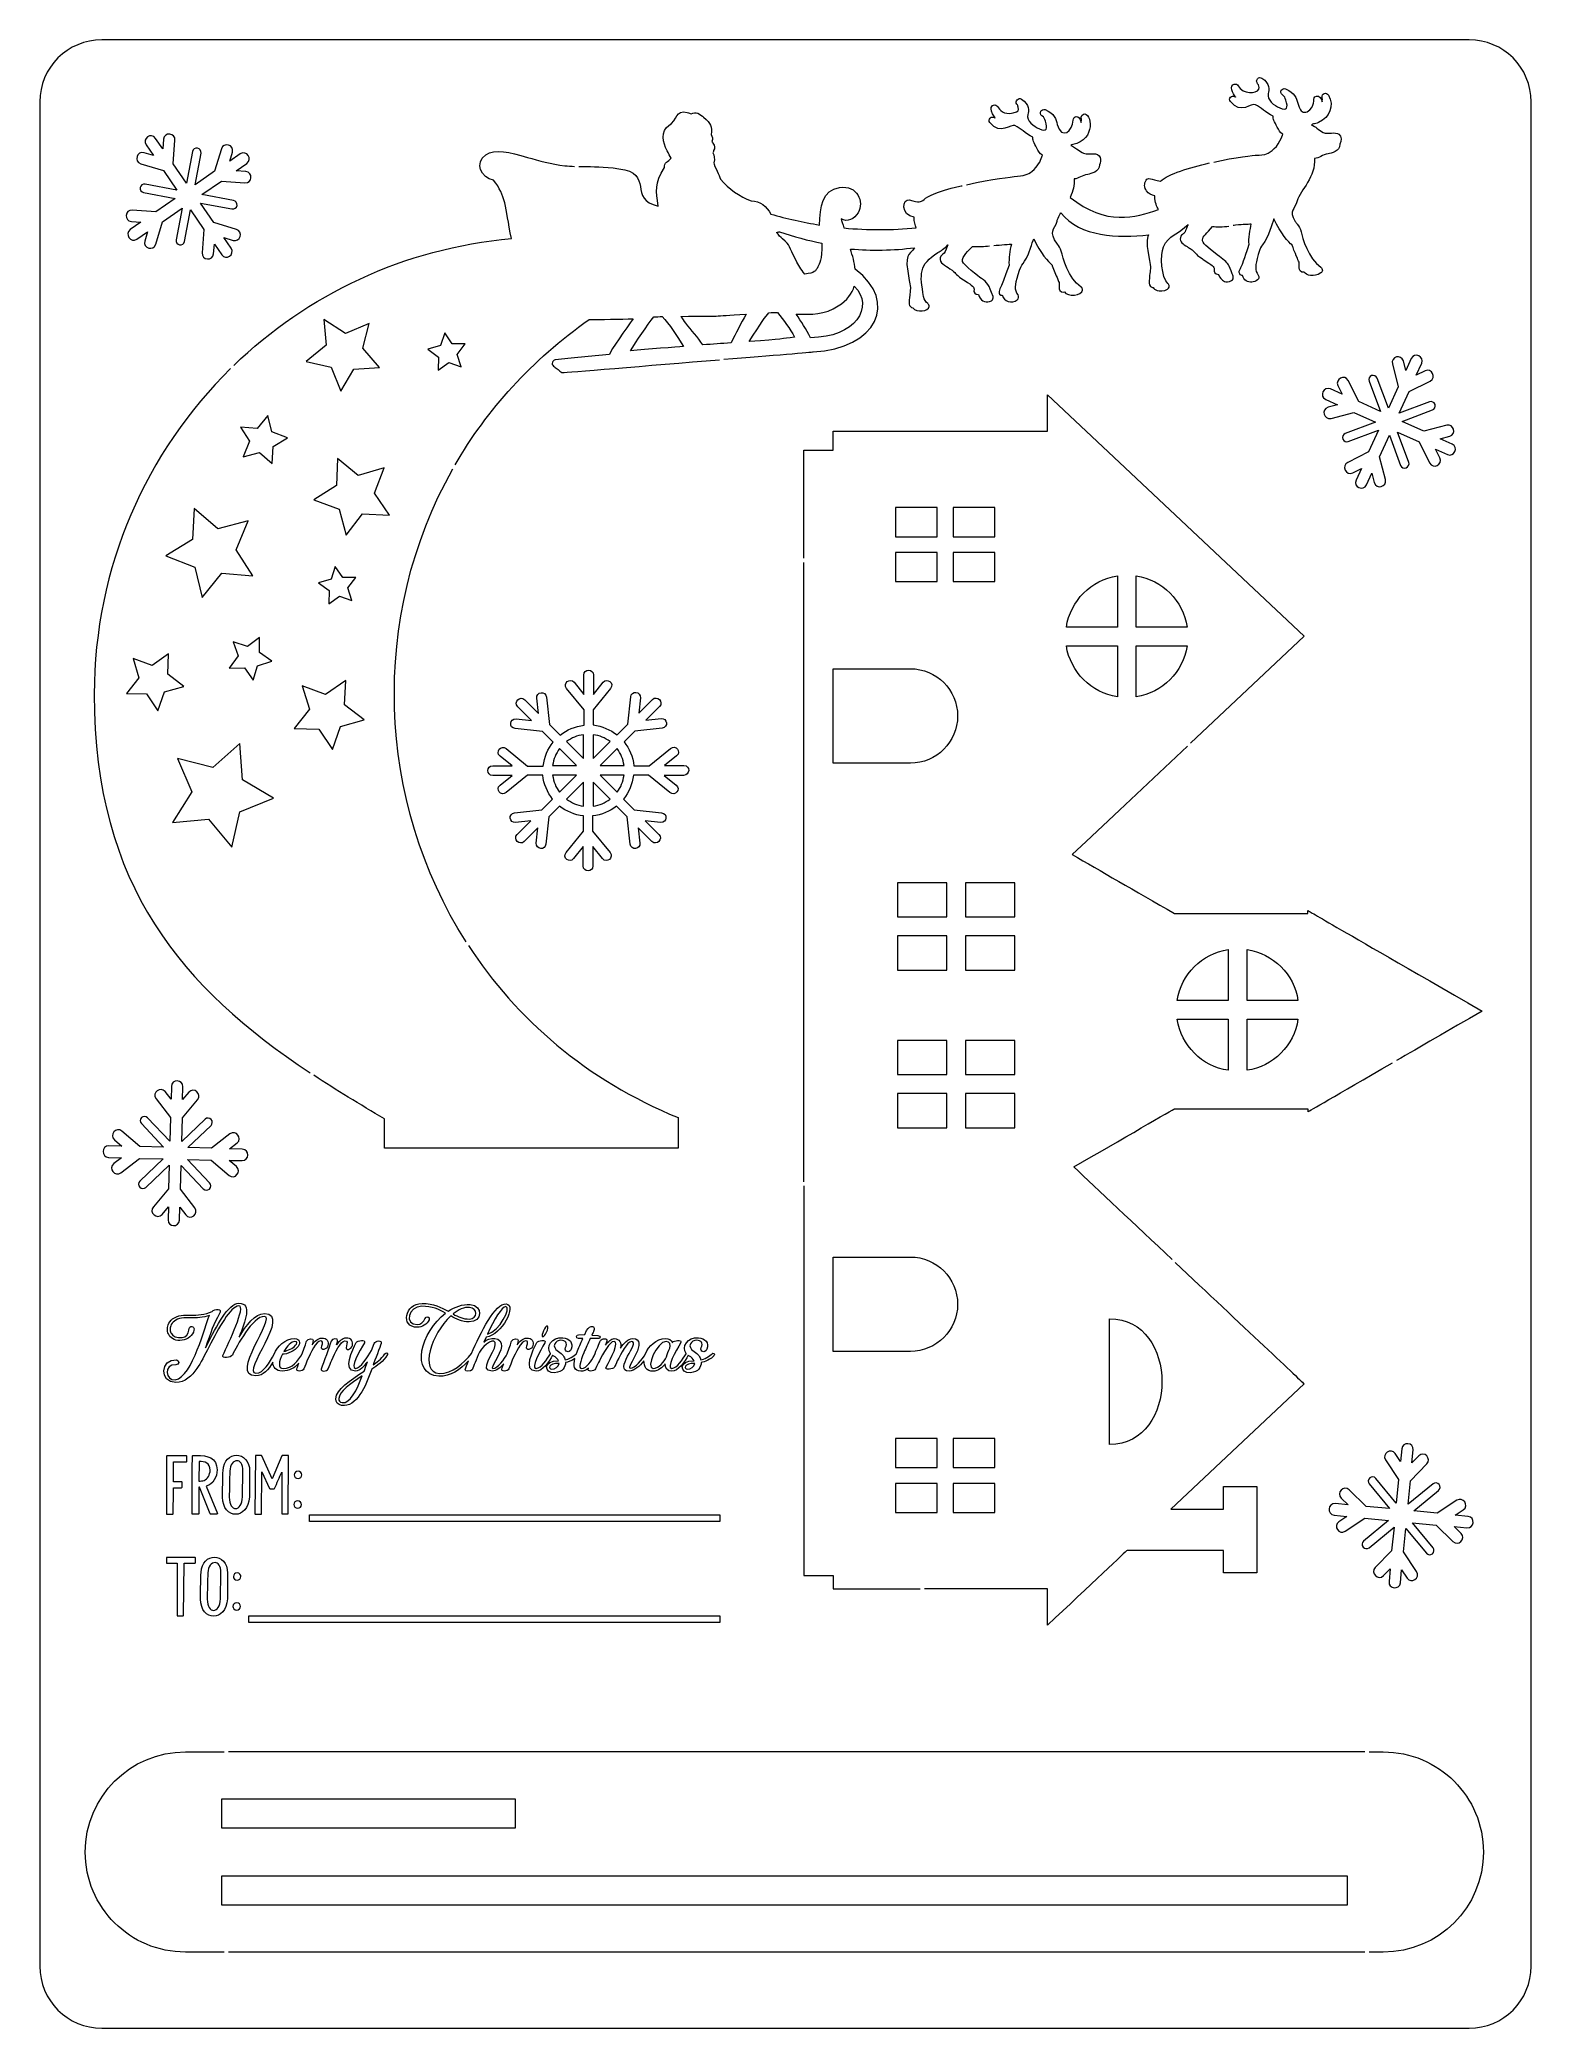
# Model space of a CAD drawing. Header units: inches. Extents: x -1115 to -962, y 104 to 308.
import ezdxf

# ---------------------------------------------------------------- set-up
doc = ezdxf.new("R2010")
doc.units = ezdxf.units.IN
doc.header["$MEASUREMENT"] = 0
doc.layers.add('_U+0421_U+043B_U+043E_U+0439 1', color=7, linetype='Continuous')

# ---------------------------------------------------------------- blocks, each defined once
blk = doc.blocks.new('block 3')
at = {"layer": '_U+0421_U+043B_U+043E_U+0439 1', "color": 7, "lineweight": 5, "true_color": 0xffffff}
for points, knots in [([(-1100.89, 170.4), (-1099.95, 170.4), (-1099.24, 171.1), (-1098.72, 171.83), (-1098.35, 172.37), (-1097.93, 173.19), (-1097.47, 174.08), (-1096.48, 175.98), (-1095.33, 178.19), (-1094.43, 178.23), (-1093.68, 178.26), (-1095.45, 174.5), (-1096.07, 173.17), (-1096.24, 172.81), (-1095.21, 172.97), (-1095.1, 173.2), (-1094.67, 174.1), (-1093.02, 177.17), (-1091.81, 177.17), (-1090.55, 177.17), (-1095.48, 171.08), (-1092.69, 171.08), (-1091.95, 171.08), (-1091.41, 171.75), (-1090.97, 172.48), (-1090.94, 171.97), (-1090.65, 171.58), (-1090.01, 171.58), (-1089.28, 171.58), (-1088.72, 171.92), (-1088.3, 172.38), (-1088.38, 172.15), (-1088.46, 171.94), (-1088.52, 171.78), (-1088.63, 171.5), (-1087.91, 171.52), (-1087.8, 171.8), (-1087.65, 172.16), (-1087.55, 172.41), (-1087.44, 172.69), (-1087.09, 173.44), (-1086.54, 174.63), (-1086.09, 174.67), (-1085.83, 174.69), (-1085.83, 174.47), (-1085.95, 174.15), (-1086.15, 173.55), (-1085.41, 173.78), (-1085.33, 174.18), (-1085.26, 174.56), (-1085.39, 174.99), (-1086.01, 174.95), (-1086.36, 174.93), (-1086.68, 174.63), (-1086.95, 174.25), (-1086.92, 174.39), (-1086.86, 174.53), (-1086.84, 174.69), (-1086.77, 174.98), (-1087.41, 174.94), (-1087.51, 174.65), (-1087.6, 174.36), (-1087.77, 173.86), (-1087.95, 173.35), (-1088.35, 172.65), (-1089, 171.83), (-1089.9, 171.83), (-1090.47, 171.83), (-1090.35, 172.58), (-1089.99, 173.3), (-1089.51, 173.27), (-1088.64, 173.69), (-1088.37, 174.1), (-1088.12, 174.44), (-1088.2, 174.89), (-1088.74, 174.89), (-1089.74, 174.89), (-1090.5, 174.12), (-1090.82, 173.32), (-1091.27, 172.48), (-1091.91, 171.36), (-1092.69, 171.36), (-1094.23, 171.36), (-1088.99, 177.46), (-1091.83, 177.46), (-1092.76, 177.46), (-1093.72, 176.23), (-1094.4, 175.05), (-1093.8, 176.68), (-1093.03, 178.51), (-1094.44, 178.51), (-1095.52, 178.51), (-1096.69, 176.18), (-1097.72, 174.2), (-1097.72, 174.2), (-1097.85, 173.95), (-1097.85, 173.95), (-1097.31, 175.51), (-1097, 176.48), (-1096.43, 177.38), (-1096.01, 178.07), (-1096.94, 177.93), (-1097.17, 177.68), (-1097.9, 177.3), (-1098.66, 177.3), (-1099.35, 177.3), (-1099.69, 177.3), (-1100.02, 177.3), (-1100.32, 177.26), (-1101.05, 177.15), (-1101.49, 176.75), (-1101.66, 176.29), (-1101.72, 176.11), (-1101.75, 175.93), (-1101.74, 175.75), (-1101.72, 175.58), (-1101.67, 175.4), (-1101.57, 175.25), (-1101.34, 174.88), (-1100.89, 174.63), (-1100.22, 174.72), (-1099.64, 174.81), (-1099.14, 175.21), (-1099.02, 175.75), (-1098.93, 176.22), (-1099.5, 176.3), (-1099.56, 175.76), (-1099.6, 175.36), (-1099.82, 175.06), (-1100.24, 175.01), (-1100.79, 174.93), (-1101.16, 175.12), (-1101.33, 175.41), (-1101.41, 175.52), (-1101.44, 175.66), (-1101.46, 175.79), (-1101.47, 175.93), (-1101.45, 176.07), (-1101.4, 176.2), (-1101.26, 176.56), (-1100.9, 176.89), (-1100.29, 176.98), (-1100.01, 177.02), (-1099.69, 177.01), (-1099.37, 177.01), (-1098.75, 177.01), (-1098.09, 177.01), (-1097.43, 177.26), (-1097.9, 176.37), (-1099.12, 170.97), (-1100.95, 170.69), (-1101.92, 170.53), (-1102.16, 172.32), (-1100.86, 172.23), (-1100.52, 172.22), (-1100.47, 172.68), (-1100.82, 172.71), (-1102.48, 172.84), (-1102.55, 170.4), (-1100.89, 170.4)], [0, 0, 0, 0, 1, 1, 1, 2, 2, 2, 3, 3, 3, 4, 4, 4, 5, 5, 5, 6, 6, 6, 7, 7, 7, 8, 8, 8, 9, 9, 9, 10, 10, 10, 11, 11, 11, 12, 12, 12, 13, 13, 13, 14, 14, 14, 15, 15, 15, 16, 16, 16, 17, 17, 17, 18, 18, 18, 19, 19, 19, 20, 20, 20, 21, 21, 21, 22, 22, 22, 23, 23, 23, 24, 24, 24, 25, 25, 25, 26, 26, 26, 27, 27, 27, 28, 28, 28, 29, 29, 29, 30, 30, 30, 31, 31, 31, 32, 32, 32, 33, 33, 33, 34, 34, 34, 35, 35, 35, 36, 36, 36, 37, 37, 37, 38, 38, 38, 39, 39, 39, 40, 40, 40, 41, 41, 41, 42, 42, 42, 43, 43, 43, 44, 44, 44, 45, 45, 45, 46, 46, 46, 47, 47, 47, 48, 48, 48, 49, 49, 49, 50, 50, 50, 51, 51, 51, 52, 52, 52, 53, 53, 53, 53]), ([(-1088.71, 174.6), (-1088.4, 174.6), (-1088.52, 174.34), (-1088.64, 174.21), (-1088.87, 173.91), (-1089.45, 173.65), (-1089.83, 173.59), (-1089.51, 174.14), (-1089.06, 174.6), (-1088.71, 174.6)], [0, 0, 0, 0, 1, 1, 1, 2, 2, 2, 3, 3, 3, 3])]:
    blk.add_open_spline(points, degree=3, knots=knots, dxfattribs=at)
blk = doc.blocks.new('block 4')
at = {"layer": '_U+0421_U+043B_U+043E_U+0439 1', "color": 7, "lineweight": 5, "true_color": 0xffffff}
for points, knots in [([(-1082.51, 171.58), (-1082.04, 171.58), (-1081.69, 172.01), (-1081.3, 172.53), (-1081.45, 172.13), (-1081.57, 171.78), (-1081.64, 171.57), (-1083.05, 170.63), (-1084.52, 169.7), (-1084.51, 168.75), (-1084.51, 168.42), (-1084.35, 168.13), (-1083.93, 168.06), (-1082.44, 167.82), (-1081.47, 170.02), (-1080.86, 171.76), (-1080.33, 172.13), (-1079.65, 172.53), (-1079.24, 173.28), (-1079.16, 173.43), (-1079.42, 173.5), (-1079.52, 173.35), (-1079.87, 172.77), (-1080.42, 172.44), (-1080.7, 172.23), (-1080.57, 172.61), (-1079.99, 174.11), (-1079.9, 174.38), (-1079.75, 174.81), (-1080.52, 174.68), (-1080.61, 174.41), (-1080.61, 174.41), (-1080.87, 173.68), (-1080.87, 173.68), (-1081.27, 173.05), (-1082.02, 171.85), (-1082.51, 171.85), (-1083.1, 171.85), (-1082.11, 173.62), (-1081.61, 174.47), (-1081.4, 174.83), (-1082.36, 174.68), (-1082.44, 174.5), (-1082.8, 173.78), (-1083.92, 171.58), (-1082.51, 171.58)], [0, 0, 0, 0, 1, 1, 1, 2, 2, 2, 3, 3, 3, 4, 4, 4, 5, 5, 5, 6, 6, 6, 7, 7, 7, 8, 8, 8, 9, 9, 9, 10, 10, 10, 11, 11, 11, 12, 12, 12, 13, 13, 13, 14, 14, 14, 15, 15, 15, 15]), ([(-1083.89, 168.35), (-1084.14, 168.38), (-1084.22, 168.56), (-1084.22, 168.76), (-1084.22, 169.46), (-1083.05, 170.27), (-1081.82, 171.1), (-1082.35, 169.68), (-1083.07, 168.21), (-1083.89, 168.35)], [0, 0, 0, 0, 1, 1, 1, 2, 2, 2, 3, 3, 3, 3])]:
    blk.add_open_spline(points, degree=3, knots=knots, dxfattribs=at)
blk = doc.blocks.new('block 5')
at = {"layer": '_U+0421_U+043B_U+043E_U+0439 1', "color": 7, "lineweight": 5, "true_color": 0xffffff}
for points, knots in [([(-1076.2, 176.05), (-1075.72, 176.05), (-1075.19, 176.36), (-1075, 176.82), (-1074.87, 177.15), (-1075.31, 177.25), (-1075.42, 176.93), (-1075.55, 176.6), (-1075.84, 176.33), (-1076.18, 176.33), (-1077.54, 176.33), (-1077.17, 178.2), (-1075.74, 178.2), (-1074.69, 178.2), (-1073.96, 177.87), (-1073.31, 177.51), (-1075.8, 175.6), (-1077.03, 171.24), (-1073.99, 171.05), (-1072.81, 170.98), (-1071.8, 171.74), (-1070.98, 172.62), (-1071.12, 172.26), (-1071.24, 171.95), (-1071.31, 171.73), (-1071.41, 171.48), (-1070.68, 171.55), (-1070.6, 171.71), (-1070.45, 172.07), (-1070.18, 172.75), (-1069.85, 173.51), (-1069.41, 174.33), (-1068.13, 175.13), (-1068.23, 174.25), (-1068.32, 173.45), (-1070.01, 171.58), (-1068.54, 171.58), (-1068.12, 171.58), (-1067.71, 171.92), (-1067.37, 172.32), (-1067.45, 172.11), (-1067.52, 171.92), (-1067.57, 171.78), (-1067.68, 171.5), (-1066.97, 171.52), (-1066.85, 171.8), (-1066.7, 172.16), (-1066.6, 172.41), (-1066.5, 172.69), (-1066.15, 173.44), (-1065.59, 174.63), (-1065.14, 174.67), (-1064.88, 174.69), (-1064.88, 174.47), (-1065, 174.15), (-1065.2, 173.55), (-1064.46, 173.78), (-1064.38, 174.18), (-1064.31, 174.56), (-1064.44, 174.99), (-1065.06, 174.95), (-1065.41, 174.93), (-1065.73, 174.63), (-1066, 174.25), (-1065.97, 174.39), (-1065.92, 174.53), (-1065.89, 174.69), (-1065.83, 174.98), (-1066.46, 174.94), (-1066.56, 174.65), (-1066.65, 174.36), (-1066.83, 173.86), (-1067.01, 173.34), (-1067.3, 172.82), (-1067.94, 171.84), (-1068.5, 171.84), (-1068.8, 171.84), (-1067.7, 173.19), (-1067.6, 174.1), (-1067.49, 175.09), (-1068.88, 175.1), (-1069.4, 174.54), (-1069.4, 174.54), (-1069.18, 175.03), (-1069.18, 175.03), (-1067.54, 175.25), (-1066.01, 178.35), (-1067.12, 178.44), (-1068.22, 178.54), (-1069.75, 175.51), (-1070.66, 173.38), (-1070.66, 173.38), (-1070.66, 173.38), (-1070.66, 173.38), (-1071.49, 172.38), (-1072.62, 171.26), (-1073.94, 171.34), (-1076.06, 171.46), (-1074.74, 175.41), (-1072.79, 177.21), (-1072.21, 176.88), (-1071.64, 176.6), (-1070.89, 176.6), (-1069.56, 176.6), (-1069.46, 178.28), (-1070.8, 178.37), (-1071.6, 178.42), (-1072.36, 178.15), (-1073.04, 177.69), (-1073.76, 178.09), (-1074.54, 178.49), (-1075.71, 178.49), (-1077.5, 178.49), (-1077.95, 176.05), (-1076.2, 176.05)], [0, 0, 0, 0, 1, 1, 1, 2, 2, 2, 3, 3, 3, 4, 4, 4, 5, 5, 5, 6, 6, 6, 7, 7, 7, 8, 8, 8, 9, 9, 9, 10, 10, 10, 11, 11, 11, 12, 12, 12, 13, 13, 13, 14, 14, 14, 15, 15, 15, 16, 16, 16, 17, 17, 17, 18, 18, 18, 19, 19, 19, 20, 20, 20, 21, 21, 21, 22, 22, 22, 23, 23, 23, 24, 24, 24, 25, 25, 25, 26, 26, 26, 27, 27, 27, 28, 28, 28, 29, 29, 29, 30, 30, 30, 31, 31, 31, 32, 32, 32, 33, 33, 33, 34, 34, 34, 35, 35, 35, 36, 36, 36, 37, 37, 37, 38, 38, 38, 38]), ([(-1070.86, 178.09), (-1070, 178.03), (-1070.02, 176.89), (-1070.87, 176.89), (-1071.52, 176.89), (-1072.03, 177.12), (-1072.55, 177.41), (-1072, 177.85), (-1071.42, 178.12), (-1070.86, 178.09)], [0, 0, 0, 0, 1, 1, 1, 2, 2, 2, 3, 3, 3, 3]), ([(-1067.14, 178.16), (-1066.57, 178.11), (-1067.8, 175.64), (-1069.04, 175.34), (-1068.34, 176.84), (-1067.58, 178.2), (-1067.14, 178.16)], [0, 0, 0, 0, 1, 1, 1, 2, 2, 2, 2])]:
    blk.add_open_spline(points, degree=3, knots=knots, dxfattribs=at)
blk = doc.blocks.new('block 6')
at = {"layer": '_U+0421_U+043B_U+043E_U+0439 1', "color": 7, "lineweight": 5, "true_color": 0xffffff}
for points, knots in [([(-1064.06, 171.56), (-1063.4, 171.56), (-1062.76, 172.51), (-1062.37, 173.19), (-1062.35, 173.18), (-1062.33, 173.16), (-1062.31, 173.14), (-1062.03, 172.98), (-1061.86, 172.79), (-1061.78, 172.63), (-1063.38, 172.68), (-1063.26, 171.34), (-1062.17, 171.41), (-1061.31, 171.47), (-1061.07, 172.01), (-1061.05, 172.44), (-1060.84, 172.47), (-1060.42, 172.64), (-1060.09, 172.85), (-1060.27, 172.13), (-1060.2, 171.56), (-1059.5, 171.56), (-1059.21, 171.56), (-1058.94, 171.68), (-1058.71, 171.86), (-1058.71, 171.86), (-1058.72, 171.85), (-1058.72, 171.84), (-1058.9, 171.44), (-1058.13, 171.55), (-1058, 171.81), (-1057.84, 172.13), (-1057.71, 172.39), (-1057.6, 172.63), (-1057.2, 173.35), (-1056.57, 174.61), (-1056.1, 174.61), (-1055.52, 174.61), (-1056.41, 172.83), (-1056.9, 171.98), (-1057.11, 171.63), (-1056.16, 171.78), (-1056.07, 171.95), (-1055.99, 172.11), (-1055.88, 172.35), (-1055.77, 172.61), (-1055.36, 173.33), (-1054.78, 174.6), (-1054.31, 174.6), (-1053.34, 174.6), (-1056.26, 171.57), (-1054.54, 171.57), (-1054.05, 171.57), (-1053.47, 172.08), (-1053.04, 172.62), (-1053.06, 172.03), (-1052.78, 171.56), (-1052.11, 171.56), (-1051.59, 171.56), (-1051.16, 171.92), (-1050.86, 172.31), (-1050.86, 171.87), (-1050.69, 171.56), (-1050.2, 171.56), (-1049.53, 171.56), (-1048.9, 172.51), (-1048.51, 173.19), (-1048.49, 173.18), (-1048.47, 173.16), (-1048.45, 173.14), (-1048.16, 172.98), (-1048, 172.79), (-1047.92, 172.63), (-1049.52, 172.68), (-1049.4, 171.34), (-1048.3, 171.41), (-1047.45, 171.47), (-1047.21, 172.01), (-1047.18, 172.44), (-1046.88, 172.49), (-1046.14, 172.8), (-1045.89, 173.15), (-1045.71, 173.4), (-1045.99, 173.47), (-1046.08, 173.35), (-1046.26, 173.13), (-1046.98, 172.75), (-1047.22, 172.72), (-1047.31, 173.01), (-1047.48, 173.31), (-1047.92, 173.57), (-1048.74, 174.09), (-1048.19, 174.75), (-1047.65, 174.73), (-1047.18, 174.73), (-1046.97, 174.44), (-1047.18, 173.97), (-1047.38, 173.57), (-1046.79, 173.37), (-1046.62, 173.8), (-1046.36, 174.47), (-1046.8, 174.92), (-1047.47, 174.99), (-1048.58, 175.09), (-1049.25, 174.04), (-1048.72, 173.38), (-1048.72, 173.37), (-1048.73, 173.36), (-1048.74, 173.35), (-1049.09, 172.79), (-1049.65, 171.85), (-1050.2, 171.85), (-1050.78, 171.85), (-1049.79, 173.65), (-1049.28, 174.48), (-1049.09, 174.82), (-1050.04, 174.68), (-1050.11, 174.54), (-1050.11, 174.54), (-1050.14, 174.47), (-1050.14, 174.47), (-1050.24, 174.77), (-1050.5, 174.89), (-1050.81, 174.89), (-1051.82, 174.89), (-1052.57, 174.13), (-1052.88, 173.34), (-1053.23, 172.77), (-1053.91, 171.86), (-1054.46, 171.86), (-1054.96, 171.86), (-1052.39, 174.89), (-1054.21, 174.89), (-1054.65, 174.89), (-1055.08, 174.46), (-1055.43, 173.93), (-1055.36, 174.47), (-1055.49, 174.89), (-1056.1, 174.89), (-1056.37, 174.89), (-1056.68, 174.61), (-1056.97, 174.22), (-1056.97, 174.22), (-1056.83, 174.63), (-1056.83, 174.63), (-1056.71, 174.98), (-1057.39, 174.94), (-1057.48, 174.69), (-1057.62, 174.36), (-1057.88, 173.75), (-1058.14, 173.15), (-1058.39, 172.65), (-1058.85, 171.85), (-1059.43, 171.85), (-1059.77, 171.85), (-1059.54, 172.6), (-1059.18, 173.44), (-1058.97, 173.95), (-1058.76, 174.39), (-1058.53, 174.91), (-1058.53, 174.91), (-1057.75, 174.91), (-1057.75, 174.91), (-1057.47, 174.81), (-1057.45, 175.22), (-1057.75, 175.22), (-1057.75, 175.22), (-1058.37, 175.26), (-1058.37, 175.26), (-1058.23, 175.54), (-1058.21, 175.59), (-1058.18, 175.63), (-1057.91, 176.18), (-1058.54, 176.42), (-1058.9, 175.71), (-1058.9, 175.71), (-1059.09, 175.31), (-1059.09, 175.31), (-1059.09, 175.31), (-1059.1, 175.3), (-1059.1, 175.3), (-1059.1, 175.3), (-1059.72, 175.29), (-1059.72, 175.29), (-1060, 175.29), (-1060.02, 174.91), (-1059.72, 174.91), (-1059.72, 174.91), (-1059.28, 174.91), (-1059.28, 174.91), (-1059.51, 174.41), (-1059.72, 173.95), (-1059.91, 173.44), (-1059.92, 173.41), (-1059.93, 173.39), (-1059.94, 173.36), (-1059.94, 173.36), (-1059.94, 173.36), (-1059.95, 173.35), (-1060.12, 173.13), (-1060.85, 172.75), (-1061.08, 172.72), (-1061.17, 173.01), (-1061.34, 173.31), (-1061.78, 173.57), (-1062.61, 174.09), (-1062.05, 174.75), (-1061.52, 174.73), (-1061.04, 174.73), (-1060.84, 174.44), (-1061.05, 173.97), (-1061.24, 173.57), (-1060.65, 173.37), (-1060.48, 173.8), (-1060.23, 174.47), (-1060.66, 174.92), (-1061.33, 174.99), (-1062.45, 175.09), (-1063.12, 174.04), (-1062.58, 173.38), (-1062.59, 173.37), (-1062.59, 173.36), (-1062.6, 173.35), (-1062.95, 172.79), (-1063.52, 171.85), (-1064.06, 171.85), (-1064.65, 171.85), (-1063.66, 173.62), (-1063.16, 174.47), (-1062.95, 174.83), (-1063.91, 174.68), (-1063.99, 174.5), (-1064.35, 173.78), (-1065.47, 171.56), (-1064.06, 171.56)], [0, 0, 0, 0, 1, 1, 1, 2, 2, 2, 3, 3, 3, 4, 4, 4, 5, 5, 5, 6, 6, 6, 7, 7, 7, 8, 8, 8, 9, 9, 9, 10, 10, 10, 11, 11, 11, 12, 12, 12, 13, 13, 13, 14, 14, 14, 15, 15, 15, 16, 16, 16, 17, 17, 17, 18, 18, 18, 19, 19, 19, 20, 20, 20, 21, 21, 21, 22, 22, 22, 23, 23, 23, 24, 24, 24, 25, 25, 25, 26, 26, 26, 27, 27, 27, 28, 28, 28, 29, 29, 29, 30, 30, 30, 31, 31, 31, 32, 32, 32, 33, 33, 33, 34, 34, 34, 35, 35, 35, 36, 36, 36, 37, 37, 37, 38, 38, 38, 39, 39, 39, 40, 40, 40, 41, 41, 41, 42, 42, 42, 43, 43, 43, 44, 44, 44, 45, 45, 45, 46, 46, 46, 47, 47, 47, 48, 48, 48, 49, 49, 49, 50, 50, 50, 51, 51, 51, 52, 52, 52, 53, 53, 53, 54, 54, 54, 55, 55, 55, 56, 56, 56, 57, 57, 57, 58, 58, 58, 59, 59, 59, 60, 60, 60, 61, 61, 61, 62, 62, 62, 63, 63, 63, 64, 64, 64, 65, 65, 65, 66, 66, 66, 67, 67, 67, 68, 68, 68, 69, 69, 69, 70, 70, 70, 71, 71, 71, 72, 72, 72, 73, 73, 73, 74, 74, 74, 75, 75, 75, 76, 76, 76, 77, 77, 77, 78, 78, 78, 78]), ([(-1050.77, 174.6), (-1050.35, 174.6), (-1050.34, 174.25), (-1050.41, 173.92), (-1050.53, 173.65), (-1050.65, 173.34), (-1050.74, 173.03), (-1050.99, 172.53), (-1051.49, 171.85), (-1052.11, 171.85), (-1052.87, 171.85), (-1051.75, 174.6), (-1050.77, 174.6)], [0, 0, 0, 0, 1, 1, 1, 2, 2, 2, 3, 3, 3, 4, 4, 4, 4]), ([(-1061.72, 172.36), (-1061.78, 171.99), (-1062.12, 171.77), (-1062.48, 171.77), (-1062.83, 171.77), (-1062.83, 172.36), (-1061.72, 172.36)], [0, 0, 0, 0, 1, 1, 1, 2, 2, 2, 2]), ([(-1047.85, 172.36), (-1047.92, 171.99), (-1048.25, 171.77), (-1048.61, 171.77), (-1048.97, 171.77), (-1048.97, 172.36), (-1047.85, 172.36)], [0, 0, 0, 0, 1, 1, 1, 2, 2, 2, 2])]:
    blk.add_open_spline(points, degree=3, knots=knots, dxfattribs=at)
blk = doc.blocks.new('block 7')
at = {"layer": '_U+0421_U+043B_U+043E_U+0439 1', "color": 7, "lineweight": 5, "true_color": 0xffffff}
for points, knots in [([(-1097.27, 156.95), (-1097.27, 156.95), (-1096.71, 156.95), (-1096.71, 156.95), (-1096.64, 156.95), (-1096.62, 156.98), (-1096.63, 157.02), (-1096.63, 157.02), (-1097.76, 159.81), (-1097.76, 159.81), (-1097.06, 160.02), (-1096.66, 160.76), (-1096.66, 161.48), (-1096.66, 162.75), (-1097.65, 162.96), (-1098.75, 162.96), (-1098.85, 162.96), (-1098.97, 162.96), (-1099.1, 162.95), (-1099.14, 162.95), (-1099.17, 162.93), (-1099.17, 162.91), (-1099.2, 161.72), (-1099.22, 160.86), (-1099.22, 157), (-1099.22, 156.97), (-1099.18, 156.95), (-1099.13, 156.95), (-1099.13, 156.95), (-1098.61, 156.95), (-1098.61, 156.95), (-1098.56, 156.95), (-1098.52, 156.97), (-1098.52, 157), (-1098.52, 157.9), (-1098.51, 158.82), (-1098.51, 159.73), (-1098.51, 159.73), (-1098.47, 159.73), (-1098.47, 159.73), (-1098.47, 159.73), (-1097.35, 156.98), (-1097.35, 156.98), (-1097.34, 156.96), (-1097.3, 156.95), (-1097.27, 156.95)], [0, 0, 0, 0, 1, 1, 1, 2, 2, 2, 3, 3, 3, 4, 4, 4, 5, 5, 5, 6, 6, 6, 7, 7, 7, 8, 8, 8, 9, 9, 9, 10, 10, 10, 11, 11, 11, 12, 12, 12, 13, 13, 13, 14, 14, 14, 15, 15, 15, 15]), ([(-1098.53, 160.34), (-1098.53, 160.34), (-1098.5, 162.35), (-1098.5, 162.35), (-1097.92, 162.36), (-1097.37, 162.17), (-1097.37, 161.45), (-1097.37, 161), (-1097.65, 160.53), (-1097.99, 160.4), (-1098.18, 160.35), (-1098.35, 160.34), (-1098.53, 160.34)], [0, 0, 0, 0, 1, 1, 1, 2, 2, 2, 3, 3, 3, 4, 4, 4, 4])]:
    blk.add_open_spline(points, degree=3, knots=knots, dxfattribs=at)
blk = doc.blocks.new('block 8')
at = {"layer": '_U+0421_U+043B_U+043E_U+0439 1', "color": 7, "lineweight": 5, "true_color": 0xffffff}
for points, knots in [([(-1093.34, 161.33), (-1093.32, 162.41), (-1094, 162.97), (-1094.68, 162.97), (-1095.33, 162.97), (-1096, 162.45), (-1096.05, 161.39), (-1096.08, 160.82), (-1096.09, 160.12), (-1096.09, 159.47), (-1096.09, 159.47), (-1096.09, 158.68), (-1096.09, 158.68), (-1096.1, 157.54), (-1095.44, 156.94), (-1094.77, 156.94), (-1094.1, 156.94), (-1093.43, 157.53), (-1093.36, 158.71), (-1093.36, 158.71), (-1093.34, 161.33), (-1093.34, 161.33)], [0, 0, 0, 0, 1, 1, 1, 2, 2, 2, 3, 3, 3, 4, 4, 4, 5, 5, 5, 6, 6, 6, 7, 7, 7, 7]), ([(-1094.06, 158.71), (-1094.08, 157.94), (-1094.43, 157.53), (-1094.77, 157.53), (-1095.1, 157.53), (-1095.41, 157.9), (-1095.41, 158.68), (-1095.41, 159.46), (-1095.39, 160.56), (-1095.36, 161.35), (-1095.33, 162.03), (-1094.98, 162.42), (-1094.62, 162.42), (-1094.32, 162.42), (-1094.02, 162.09), (-1094.02, 161.35), (-1094.02, 161.35), (-1094.06, 158.71), (-1094.06, 158.71)], [0, 0, 0, 0, 1, 1, 1, 2, 2, 2, 3, 3, 3, 4, 4, 4, 5, 5, 5, 6, 6, 6, 6])]:
    blk.add_open_spline(points, degree=3, knots=knots, dxfattribs=at)
blk = doc.blocks.new('block 9')
at = {"layer": '_U+0421_U+043B_U+043E_U+0439 1', "color": 7, "lineweight": 5, "true_color": 0xffffff}
for points, knots in [([(-1096.93, 152.56), (-1097.58, 152.56), (-1098.25, 152.04), (-1098.3, 150.98), (-1098.33, 150.42), (-1098.34, 149.71), (-1098.34, 149.06), (-1098.34, 149.06), (-1098.34, 148.28), (-1098.34, 148.28), (-1098.35, 147.14), (-1097.69, 146.53), (-1097.02, 146.53), (-1096.35, 146.53), (-1095.67, 147.12), (-1095.61, 148.3), (-1095.61, 148.3), (-1095.59, 150.92), (-1095.59, 150.92), (-1095.57, 152), (-1096.25, 152.56), (-1096.93, 152.56)], [0, 0, 0, 0, 1, 1, 1, 2, 2, 2, 3, 3, 3, 4, 4, 4, 5, 5, 5, 6, 6, 6, 7, 7, 7, 7]), ([(-1096.31, 148.3), (-1096.33, 147.53), (-1096.68, 147.12), (-1097.02, 147.12), (-1097.35, 147.12), (-1097.66, 147.49), (-1097.66, 148.28), (-1097.66, 149.05), (-1097.64, 150.15), (-1097.6, 150.95), (-1097.58, 151.63), (-1097.23, 152.01), (-1096.87, 152.01), (-1096.56, 152.01), (-1096.26, 151.68), (-1096.27, 150.95), (-1096.27, 150.95), (-1096.31, 148.3), (-1096.31, 148.3)], [0, 0, 0, 0, 1, 1, 1, 2, 2, 2, 3, 3, 3, 4, 4, 4, 5, 5, 5, 6, 6, 6, 6])]:
    blk.add_open_spline(points, degree=3, knots=knots, dxfattribs=at)
blk = doc.blocks.new('block 2')
at = {"layer": '_U+0421_U+043B_U+043E_U+0439 1', "color": 7, "lineweight": 5, "true_color": 0xffffff}
for points in [[(-1045.3, 156.89), (-1045.3, 156.19), (-1087.23, 156.19), (-1087.23, 156.89), (-1045.3, 156.89)], [(-1093.43, 146.58), (-1045.3, 146.58), (-1045.3, 145.87), (-1093.43, 145.87), (-1093.43, 146.58)]]:
    blk.add_lwpolyline(points, dxfattribs=at)
for points, knots in [([(-1086.02, 171.78), (-1085.76, 172.46), (-1085.21, 174.03), (-1085.01, 174.65), (-1084.91, 174.94), (-1084.28, 174.98), (-1084.34, 174.69), (-1084.37, 174.53), (-1084.42, 174.39), (-1084.45, 174.25), (-1084.18, 174.63), (-1083.86, 174.93), (-1083.51, 174.95), (-1082.89, 174.99), (-1082.76, 174.56), (-1082.83, 174.18), (-1082.91, 173.78), (-1083.65, 173.55), (-1083.45, 174.15), (-1083.33, 174.47), (-1083.33, 174.69), (-1083.59, 174.67), (-1084.04, 174.63), (-1084.6, 173.44), (-1084.95, 172.69), (-1085.05, 172.41), (-1085.15, 172.16), (-1085.3, 171.8), (-1085.42, 171.52), (-1086.13, 171.5), (-1086.02, 171.78)], [0, 0, 0, 0, 1, 1, 1, 2, 2, 2, 3, 3, 3, 4, 4, 4, 5, 5, 5, 6, 6, 6, 7, 7, 7, 8, 8, 8, 9, 9, 9, 10, 10, 10, 10]), ([(-1063.31, 175.7), (-1063.18, 176), (-1063, 176.2), (-1062.91, 176.17), (-1062.82, 176.12), (-1062.86, 175.85), (-1062.99, 175.56), (-1063.12, 175.26), (-1063.3, 175.05), (-1063.39, 175.09), (-1063.47, 175.13), (-1063.44, 175.4), (-1063.31, 175.7)], [0, 0, 0, 0, 1, 1, 1, 2, 2, 2, 3, 3, 3, 4, 4, 4, 4]), ([(-1101.12, 162.31), (-1101.12, 162.31), (-1101.12, 160.26), (-1101.12, 160.26), (-1101.12, 160.26), (-1100.31, 160.26), (-1100.31, 160.26), (-1100.26, 160.26), (-1100.23, 160.24), (-1100.23, 160.22), (-1100.23, 160.22), (-1100.23, 159.7), (-1100.23, 159.7), (-1100.23, 159.67), (-1100.26, 159.65), (-1100.31, 159.65), (-1100.31, 159.65), (-1101.12, 159.65), (-1101.12, 159.65), (-1101.12, 158.76), (-1101.14, 157.89), (-1101.14, 157), (-1101.14, 156.97), (-1101.18, 156.95), (-1101.23, 156.95), (-1101.23, 156.95), (-1101.75, 156.95), (-1101.75, 156.95), (-1101.8, 156.95), (-1101.84, 156.97), (-1101.84, 157), (-1101.84, 157), (-1101.82, 162.58), (-1101.82, 162.58), (-1101.82, 162.58), (-1101.82, 162.88), (-1101.82, 162.88), (-1101.82, 162.91), (-1101.78, 162.91), (-1101.73, 162.91), (-1101.73, 162.91), (-1099.83, 162.91), (-1099.83, 162.91), (-1099.78, 162.91), (-1099.75, 162.91), (-1099.75, 162.88), (-1099.75, 162.88), (-1099.75, 162.35), (-1099.75, 162.35), (-1099.75, 162.32), (-1099.78, 162.31), (-1099.83, 162.31), (-1099.83, 162.31), (-1101.12, 162.31), (-1101.12, 162.31)], [0, 0, 0, 0, 1, 1, 1, 2, 2, 2, 3, 3, 3, 4, 4, 4, 5, 5, 5, 6, 6, 6, 7, 7, 7, 8, 8, 8, 9, 9, 9, 10, 10, 10, 11, 11, 11, 12, 12, 12, 13, 13, 13, 14, 14, 14, 15, 15, 15, 16, 16, 16, 17, 17, 17, 18, 18, 18, 18]), ([(-1090.06, 157.02), (-1090.06, 157.02), (-1090.05, 161.26), (-1090.05, 161.26), (-1090.3, 160.69), (-1090.54, 160.15), (-1090.79, 159.58), (-1090.8, 159.56), (-1090.84, 159.55), (-1090.87, 159.55), (-1090.87, 159.55), (-1091.24, 159.55), (-1091.24, 159.55), (-1091.26, 159.55), (-1091.31, 159.57), (-1091.31, 159.58), (-1091.31, 159.58), (-1092.08, 161.27), (-1092.08, 161.27), (-1092.08, 161.27), (-1092.11, 156.99), (-1092.11, 156.99), (-1092.11, 156.96), (-1092.15, 156.94), (-1092.19, 156.94), (-1092.19, 156.94), (-1092.71, 156.94), (-1092.71, 156.94), (-1092.76, 156.94), (-1092.8, 156.96), (-1092.8, 156.99), (-1092.8, 156.99), (-1092.75, 162.91), (-1092.75, 162.91), (-1092.75, 162.93), (-1092.71, 162.95), (-1092.67, 162.95), (-1092.67, 162.95), (-1092.17, 162.95), (-1092.17, 162.95), (-1092.15, 162.95), (-1092.1, 162.94), (-1092.09, 162.92), (-1092.09, 162.92), (-1091.03, 160.57), (-1091.03, 160.57), (-1091.03, 160.57), (-1090.04, 162.92), (-1090.04, 162.92), (-1090.03, 162.94), (-1089.99, 162.95), (-1089.97, 162.95), (-1089.97, 162.95), (-1089.44, 162.95), (-1089.44, 162.95), (-1089.39, 162.95), (-1089.35, 162.93), (-1089.35, 162.91), (-1089.35, 162.91), (-1089.38, 157.02), (-1089.38, 157.02), (-1089.38, 157), (-1089.42, 156.98), (-1089.47, 156.98), (-1089.47, 156.98), (-1089.99, 156.98), (-1089.99, 156.98), (-1090.03, 156.98), (-1090.06, 157), (-1090.06, 157.02)], [0, 0, 0, 0, 1, 1, 1, 2, 2, 2, 3, 3, 3, 4, 4, 4, 5, 5, 5, 6, 6, 6, 7, 7, 7, 8, 8, 8, 9, 9, 9, 10, 10, 10, 11, 11, 11, 12, 12, 12, 13, 13, 13, 14, 14, 14, 15, 15, 15, 16, 16, 16, 17, 17, 17, 18, 18, 18, 19, 19, 19, 20, 20, 20, 21, 21, 21, 22, 22, 22, 23, 23, 23, 23]), ([(-1087.99, 160.97), (-1087.99, 160.79), (-1088.19, 160.6), (-1088.38, 160.6), (-1088.64, 160.6), (-1088.77, 160.79), (-1088.77, 160.97), (-1088.77, 161.19), (-1088.61, 161.35), (-1088.38, 161.35), (-1088.15, 161.35), (-1087.99, 161.13), (-1087.99, 160.97)], [0, 0, 0, 0, 1, 1, 1, 2, 2, 2, 3, 3, 3, 4, 4, 4, 4]), ([(-1088.04, 157.93), (-1088.04, 157.73), (-1088.2, 157.56), (-1088.42, 157.56), (-1088.65, 157.56), (-1088.82, 157.76), (-1088.82, 157.93), (-1088.82, 158.14), (-1088.64, 158.31), (-1088.42, 158.31), (-1088.19, 158.31), (-1088.04, 158.12), (-1088.04, 157.93)], [0, 0, 0, 0, 1, 1, 1, 2, 2, 2, 3, 3, 3, 4, 4, 4, 4]), ([(-1098.88, 152.5), (-1098.88, 152.5), (-1098.88, 152), (-1098.88, 152), (-1098.88, 151.97), (-1098.91, 151.95), (-1098.96, 151.95), (-1098.96, 151.95), (-1100.02, 151.95), (-1100.02, 151.95), (-1100.02, 151.95), (-1100.08, 146.59), (-1100.08, 146.59), (-1100.08, 146.56), (-1100.13, 146.55), (-1100.17, 146.55), (-1100.17, 146.55), (-1100.66, 146.55), (-1100.66, 146.55), (-1100.72, 146.55), (-1100.75, 146.56), (-1100.75, 146.59), (-1100.75, 146.59), (-1100.73, 151.95), (-1100.73, 151.95), (-1100.73, 151.95), (-1101.75, 151.95), (-1101.75, 151.95), (-1101.8, 151.95), (-1101.84, 151.97), (-1101.84, 152), (-1101.84, 152), (-1101.84, 152.5), (-1101.84, 152.5), (-1101.84, 152.52), (-1101.8, 152.54), (-1101.75, 152.54), (-1101.75, 152.54), (-1098.96, 152.54), (-1098.96, 152.54), (-1098.91, 152.54), (-1098.88, 152.52), (-1098.88, 152.5)], [0, 0, 0, 0, 1, 1, 1, 2, 2, 2, 3, 3, 3, 4, 4, 4, 5, 5, 5, 6, 6, 6, 7, 7, 7, 8, 8, 8, 9, 9, 9, 10, 10, 10, 11, 11, 11, 12, 12, 12, 13, 13, 13, 14, 14, 14, 14]), ([(-1094.22, 150.57), (-1094.22, 150.38), (-1094.41, 150.2), (-1094.61, 150.2), (-1094.86, 150.2), (-1094.99, 150.38), (-1094.99, 150.57), (-1094.99, 150.79), (-1094.84, 150.95), (-1094.61, 150.95), (-1094.38, 150.95), (-1094.22, 150.73), (-1094.22, 150.57)], [0, 0, 0, 0, 1, 1, 1, 2, 2, 2, 3, 3, 3, 4, 4, 4, 4]), ([(-1094.26, 147.53), (-1094.26, 147.32), (-1094.43, 147.16), (-1094.65, 147.16), (-1094.88, 147.16), (-1095.05, 147.36), (-1095.05, 147.53), (-1095.05, 147.73), (-1094.86, 147.9), (-1094.65, 147.9), (-1094.41, 147.9), (-1094.26, 147.71), (-1094.26, 147.53)], [0, 0, 0, 0, 1, 1, 1, 2, 2, 2, 3, 3, 3, 4, 4, 4, 4])]:
    blk.add_open_spline(points, degree=3, knots=knots, dxfattribs=at)
at = {"layer": '_U+0421_U+043B_U+043E_U+0439 1'}
for name in ['block 3', 'block 5', 'block 4', 'block 6', 'block 7', 'block 8', 'block 9']:
    blk.add_blockref(name, (0, 0), dxfattribs=at)

msp = doc.modelspace()

# ---------------------------------------------------------------- linework, layer by layer
at = {"layer": '_U+0421_U+043B_U+043E_U+0439 1', "color": 1, "lineweight": 5, "true_color": 0xff0000}
for points in [[(-1081.78, 276.1), (-1081.13, 278.64), (-1083.54, 277.62), (-1085.75, 279.03), (-1085.53, 276.41), (-1087.55, 274.74), (-1085, 274.15), (-1084.03, 271.71), (-1082.68, 273.96), (-1080.06, 274.12), (-1081.78, 276.1)], [(-1071.3, 276.54), (-1072.65, 276.54), (-1073.4, 277.66), (-1073.83, 276.38), (-1075.12, 276), (-1074.04, 275.2), (-1074.07, 273.85), (-1072.98, 274.64), (-1071.71, 274.19), (-1072.12, 275.47), (-1071.3, 276.54)], [(-1036.72, 254.66), (-1036.72, 265.68), (-1033.72, 265.68), (-1033.72, 267.61), (-1011.81, 267.61), (-1011.81, 271.34), (-1007.84, 267.61), (-1004.44, 264.41), (-985.59, 246.66), (-997.19, 235.73)], [(-1091.08, 267.57), (-1091.48, 269.24), (-1092.57, 267.91), (-1094.28, 268.04), (-1093.35, 266.59), (-1094.01, 265), (-1092.34, 265.44), (-1091.03, 264.32), (-1090.94, 266.05), (-1089.47, 266.95), (-1091.08, 267.57)], [(-1080.59, 261.3), (-1079.6, 263.87), (-1082.23, 263.09), (-1084.36, 264.83), (-1084.45, 262.09), (-1086.76, 260.6), (-1084.17, 259.67), (-1083.47, 257.01), (-1081.79, 259.18), (-1079.04, 259.03), (-1080.59, 261.3)], [(-1094.72, 255.51), (-1093.49, 258.46), (-1096.57, 257.64), (-1098.99, 259.72), (-1099.17, 256.54), (-1101.89, 254.88), (-1098.92, 253.73), (-1098.19, 250.63), (-1096.17, 253.1), (-1092.99, 252.84), (-1094.72, 255.51)], [(-1027.35, 259.81), (-1027.35, 256.84), (-1023.08, 256.84), (-1023.08, 259.81), (-1027.35, 259.81)], [(-1021.45, 259.81), (-1021.45, 256.84), (-1017.19, 256.84), (-1017.19, 259.81), (-1021.45, 259.81)], [(-1036.72, 190.93), (-1036.72, 254.22)], [(-1027.35, 255.21), (-1027.35, 252.25), (-1023.08, 252.25), (-1023.08, 255.21), (-1027.35, 255.21)], [(-1021.45, 255.21), (-1021.45, 252.25), (-1017.19, 252.25), (-1017.19, 255.21), (-1021.45, 255.21)], [(-1082.47, 252.67), (-1083.82, 252.67), (-1084.58, 253.79), (-1085, 252.51), (-1086.29, 252.13), (-1085.2, 251.33), (-1085.25, 249.99), (-1084.15, 250.77), (-1082.88, 250.32), (-1083.29, 251.6), (-1082.47, 252.67)], [(-1092.32, 245.01), (-1092.32, 246.55), (-1093.54, 245.62), (-1095.01, 246.1), (-1094.5, 244.65), (-1095.41, 243.41), (-1093.87, 243.44), (-1092.97, 242.19), (-1092.52, 243.66), (-1091.06, 244.13), (-1092.32, 245.01)], [(-1101.7, 242.8), (-1101.61, 244.86), (-1103.3, 243.68), (-1105.24, 244.41), (-1104.64, 242.43), (-1105.93, 240.81), (-1103.86, 240.77), (-1102.72, 239.05), (-1102.04, 241), (-1100.05, 241.55), (-1101.7, 242.8)], [(-1083.63, 239.65), (-1083.52, 242.16), (-1085.59, 240.72), (-1087.95, 241.61), (-1087.21, 239.2), (-1088.79, 237.23), (-1086.27, 237.18), (-1084.88, 235.08), (-1084.05, 237.46), (-1081.63, 238.12), (-1083.63, 239.65)], [(-1094.07, 232.01), (-1094.32, 235.71), (-1097.11, 233.26), (-1100.7, 234.17), (-1099.23, 230.76), (-1101.21, 227.62), (-1097.52, 227.97), (-1095.14, 225.12), (-1094.32, 228.74), (-1090.88, 230.12), (-1094.07, 232.01)], [(-1027.14, 221.48), (-1027.14, 217.98), (-1022.1, 217.98), (-1022.1, 221.48), (-1027.14, 221.48)], [(-1020.19, 221.48), (-1020.19, 217.98), (-1015.16, 217.98), (-1015.16, 221.48), (-1020.19, 221.48)], [(-1027.14, 216.06), (-1027.14, 212.56), (-1022.1, 212.56), (-1022.1, 216.06), (-1027.14, 216.06)], [(-1020.19, 216.06), (-1020.19, 212.56), (-1015.16, 212.56), (-1015.16, 216.06), (-1020.19, 216.06)], [(-1027.14, 205.37), (-1027.14, 201.87), (-1022.1, 201.87), (-1022.1, 205.37), (-1027.14, 205.37)], [(-1020.19, 205.37), (-1020.19, 201.87), (-1015.16, 201.87), (-1015.16, 205.37), (-1020.19, 205.37)], [(-1027.14, 199.95), (-1027.14, 196.45), (-1022.1, 196.45), (-1022.1, 199.95), (-1027.14, 199.95)], [(-1020.19, 199.95), (-1020.19, 196.45), (-1015.16, 196.45), (-1015.16, 199.95), (-1020.19, 199.95)], [(-1036.72, 190.49), (-1036.72, 150.68), (-1033.72, 150.68), (-1033.72, 149.33), (-1024.81, 149.33)], [(-1027.35, 164.69), (-1027.35, 161.72), (-1023.08, 161.72), (-1023.08, 164.69), (-1027.35, 164.69)], [(-1021.45, 164.69), (-1021.45, 161.72), (-1017.19, 161.72), (-1017.19, 164.69), (-1021.45, 164.69)], [(-1027.35, 160.09), (-1027.35, 157.13), (-1023.08, 157.13), (-1023.08, 160.09), (-1027.35, 160.09)], [(-1021.45, 160.09), (-1021.45, 157.13), (-1017.19, 157.13), (-1017.19, 160.09), (-1021.45, 160.09)], [(-979.39, 132.66), (-1095.48, 132.66)], [(-1096.19, 127.87), (-1066.19, 127.87), (-1066.19, 124.87), (-1096.19, 124.87), (-1096.19, 127.87)], [(-981.19, 116.99), (-1096.19, 116.99), (-1096.19, 119.99), (-981.19, 119.99), (-981.19, 116.99)], [(-979.39, 112.2), (-1095.48, 112.2)]]:
    msp.add_lwpolyline(points, dxfattribs=at)
for points, knots in [([(-962.38, 301.27), (-962.38, 301.27), (-962.38, 110.77), (-962.38, 110.77), (-962.38, 107.27), (-965.22, 104.42), (-968.73, 104.42), (-968.73, 104.42), (-1108.43, 104.42), (-1108.43, 104.42), (-1111.93, 104.42), (-1114.78, 107.27), (-1114.78, 110.77), (-1114.78, 110.77), (-1114.78, 301.27), (-1114.78, 301.27), (-1114.78, 304.78), (-1111.93, 307.62), (-1108.43, 307.62), (-1108.43, 307.62), (-968.73, 307.62), (-968.73, 307.62), (-965.22, 307.62), (-962.38, 304.78), (-962.38, 301.27)], [0, 0, 0, 0, 1, 1, 1, 2, 2, 2, 3, 3, 3, 4, 4, 4, 5, 5, 5, 6, 6, 6, 7, 7, 7, 8, 8, 8, 8]), ([(-994.82, 295.13), (-992.63, 295.6), (-990.62, 295.85), (-990.43, 295.84), (-990.13, 295.83), (-989.72, 295.81), (-989.27, 296.04), (-988.72, 296.32), (-988.06, 296.96), (-987.77, 297.96), (-988.05, 298.15), (-988.18, 298.4), (-988.33, 298.7), (-988.62, 299.24), (-988.8, 299.55), (-988.73, 299.8), (-989.58, 300.2), (-989.99, 300.71), (-990.56, 300.99), (-990.98, 301.2), (-992.03, 299.94), (-993.12, 301.3), (-993.38, 301.62), (-992.97, 302.05), (-992.64, 301.8), (-992.62, 301.79), (-992.6, 301.78), (-992.59, 301.77), (-992.91, 302.13), (-993.22, 302.94), (-992.74, 303.09), (-992.59, 303.13), (-992.41, 303.06), (-992.33, 302.92), (-991.83, 302.02), (-990.47, 302.1), (-990.22, 302.58), (-990.02, 302.99), (-990.68, 303.28), (-990.34, 303.64), (-990.23, 303.77), (-990.04, 303.79), (-989.9, 303.7), (-989.01, 303.13), (-989.17, 302.48), (-989.25, 302.13), (-989.41, 301.5), (-988.65, 300.88), (-988.07, 300.65), (-987.32, 300.35), (-987.19, 300.65), (-987.45, 301.44), (-987.53, 301.68), (-987.57, 301.83), (-987.81, 302), (-988.16, 302.24), (-987.86, 302.78), (-987.47, 302.61), (-986.53, 302.2), (-986.39, 301.69), (-986.22, 301.14), (-986.04, 300.53), (-985.91, 300.24), (-985.54, 300.21), (-985.38, 300.2), (-985.17, 300.3), (-984.99, 300.46), (-984.33, 301.11), (-984.83, 301.72), (-984.33, 301.87), (-984.01, 301.97), (-983.83, 301.61), (-983.74, 301.29), (-983.71, 301.43), (-983.72, 301.58), (-983.75, 301.73), (-983.82, 302.12), (-983.29, 302.32), (-983.09, 301.97), (-982.49, 300.86), (-982.97, 299.7), (-984.1, 299.18), (-984.33, 299.07), (-984.5, 299.04), (-984.62, 299.02), (-984.71, 299.01), (-984.76, 299), (-984.84, 298.91), (-984.61, 298.83), (-984.45, 298.73), (-984.27, 298.58), (-984.01, 298.37), (-983.9, 298.31), (-983.63, 298.16), (-983.12, 297.9), (-982.42, 298.28), (-982.03, 297.96), (-982.03, 297.96), (-982.03, 297.96), (-982.03, 297.96), (-981.78, 297.74), (-981.73, 297.3), (-981.92, 296.94), (-981.9, 296.21), (-982.82, 296.03), (-983.13, 295.97), (-983.43, 295.91), (-983.66, 295.8), (-983.86, 295.71), (-984.07, 295.61), (-984.29, 295.51), (-984.54, 295.5), (-984.36, 293.68), (-985.97, 292.21), (-986.31, 291.18), (-986.51, 290.21), (-987.23, 290.24), (-986.5, 289.06), (-986.42, 288.95), (-986.35, 288.86), (-986.29, 288.77), (-986.12, 288.56), (-985.96, 288.36), (-985.9, 288.01), (-985.75, 287.39), (-985.16, 285.25), (-983.88, 284.37), (-983.78, 284.3), (-983.72, 284.19), (-983.72, 284.08), (-983.72, 283.96), (-983.78, 283.85), (-983.88, 283.79), (-984.56, 283.33), (-985.41, 283.53), (-985.57, 283.88), (-985.64, 283.86), (-985.74, 283.85), (-985.82, 283.88), (-986.1, 284), (-986.09, 284.31), (-986.08, 284.48), (-986.08, 284.53), (-986.07, 284.59), (-986.08, 284.65), (-986.08, 284.66), (-986.08, 284.68), (-986.08, 284.7), (-986.07, 284.84), (-986.1, 284.91), (-986.21, 285.15), (-986.21, 285.15), (-986.27, 285.3), (-986.27, 285.3), (-986.59, 286.03), (-986.72, 286.37), (-986.78, 286.55), (-986.8, 286.6), (-986.81, 286.63), (-986.82, 286.65), (-987.17, 286.92), (-987.99, 287.84), (-988.67, 289.31), (-988.89, 288.82), (-989.16, 287.55), (-989.83, 286.68), (-989.99, 286.48), (-990.1, 286.33), (-990.28, 285.68), (-990.57, 284.55), (-990.65, 284.07), (-990.28, 283.57), (-990.16, 283.41), (-990.2, 283.19), (-990.35, 283.08), (-990.7, 282.82), (-991.15, 282.79), (-991.49, 283), (-991.69, 283.13), (-991.82, 283.31), (-991.87, 283.52), (-991.92, 283.52), (-991.97, 283.53), (-992.02, 283.56), (-992.08, 283.59), (-992.13, 283.63), (-992.17, 283.69), (-992.3, 283.89), (-992.18, 284.09), (-992.09, 284.25), (-992.08, 284.27), (-992.07, 284.28), (-992.06, 284.3), (-992.05, 284.34), (-992.03, 284.38), (-992, 284.42), (-991.98, 284.45), (-991.97, 284.45), (-991.89, 284.68), (-991.85, 284.8), (-991.2, 286.63), (-991.2, 286.75), (-991.3, 287.19), (-991.09, 288.35), (-990.99, 288.78), (-991.19, 288.76), (-991.37, 288.75), (-991.61, 288.74), (-991.84, 288.73), (-992.14, 288.71), (-992.59, 288.67), (-992.68, 288.66), (-992.76, 288.65), (-992.84, 288.64)], [0, 0, 0, 0, 1, 1, 1, 2, 2, 2, 3, 3, 3, 4, 4, 4, 5, 5, 5, 6, 6, 6, 7, 7, 7, 8, 8, 8, 9, 9, 9, 10, 10, 10, 11, 11, 11, 12, 12, 12, 13, 13, 13, 14, 14, 14, 15, 15, 15, 16, 16, 16, 17, 17, 17, 18, 18, 18, 19, 19, 19, 20, 20, 20, 21, 21, 21, 22, 22, 22, 23, 23, 23, 24, 24, 24, 25, 25, 25, 26, 26, 26, 27, 27, 27, 28, 28, 28, 29, 29, 29, 30, 30, 30, 31, 31, 31, 32, 32, 32, 33, 33, 33, 34, 34, 34, 35, 35, 35, 36, 36, 36, 37, 37, 37, 38, 38, 38, 39, 39, 39, 40, 40, 40, 41, 41, 41, 42, 42, 42, 43, 43, 43, 44, 44, 44, 45, 45, 45, 46, 46, 46, 47, 47, 47, 48, 48, 48, 49, 49, 49, 50, 50, 50, 51, 51, 51, 52, 52, 52, 53, 53, 53, 54, 54, 54, 55, 55, 55, 56, 56, 56, 57, 57, 57, 58, 58, 58, 59, 59, 59, 60, 60, 60, 61, 61, 61, 62, 62, 62, 63, 63, 63, 64, 64, 64, 65, 65, 65, 66, 66, 66, 67, 67, 67, 68, 68, 68, 69, 69, 69, 70, 70, 70, 71, 71, 71, 71]), ([(-1020.09, 292.81), (-1014.28, 294.05), (-1014.25, 293.36), (-1013.18, 294.38), (-1012.67, 294.85), (-1012.44, 295.42), (-1012.33, 295.82), (-1012.62, 296.01), (-1012.74, 296.25), (-1012.9, 296.56), (-1013.19, 297.1), (-1013.36, 297.42), (-1013.29, 297.66), (-1014.14, 298.07), (-1014.54, 298.56), (-1015.13, 298.85), (-1015.54, 299.07), (-1016.59, 297.79), (-1017.69, 299.16), (-1017.8, 299.3), (-1017.79, 299.5), (-1017.67, 299.62), (-1017.55, 299.75), (-1017.35, 299.77), (-1017.2, 299.66), (-1017.19, 299.65), (-1017.17, 299.64), (-1017.15, 299.63), (-1017.38, 299.89), (-1017.53, 300.21), (-1017.56, 300.58), (-1017.59, 300.95), (-1017.09, 301.11), (-1016.9, 300.79), (-1016.74, 300.51), (-1016.27, 299.9), (-1015.32, 300.15), (-1014.73, 300.3), (-1014.72, 300.37), (-1014.81, 300.74), (-1014.82, 300.88), (-1014.87, 300.97), (-1014.93, 301.04), (-1015.18, 301.35), (-1014.79, 301.77), (-1014.46, 301.55), (-1013.58, 300.99), (-1013.74, 300.33), (-1013.82, 299.98), (-1013.98, 299.36), (-1013.21, 298.74), (-1012.63, 298.51), (-1011.9, 298.23), (-1011.75, 298.49), (-1012.02, 299.3), (-1012.1, 299.54), (-1012.13, 299.69), (-1012.38, 299.86), (-1012.72, 300.1), (-1012.44, 300.62), (-1012.06, 300.48), (-1011.09, 300.14), (-1010.93, 299.47), (-1010.81, 298.98), (-1010.42, 297.33), (-1009.16, 298.29), (-1009.19, 299.42), (-1009.2, 299.79), (-1008.58, 300.09), (-1008.35, 299.18), (-1008.28, 299.57), (-1008.5, 299.89), (-1008.13, 300.03), (-1007.3, 300.31), (-1006.81, 297.34), (-1009.23, 296.92), (-1009.3, 296.9), (-1009.36, 296.89), (-1009.42, 296.83), (-1009.2, 296.75), (-1008.86, 296.5), (-1008.66, 296.37), (-1007.98, 295.89), (-1008.05, 295.95), (-1007.2, 295.98), (-1006.31, 296.06), (-1006.27, 295.28), (-1006.49, 294.84), (-1006.47, 294.1), (-1007.39, 293.93), (-1007.7, 293.87), (-1008, 293.81), (-1008.23, 293.7), (-1008.43, 293.61), (-1008.64, 293.51), (-1008.86, 293.41), (-1009.09, 293.4), (-1009, 292.74), (-1009.19, 292.2), (-1009.5, 291.52), (-1005.79, 288.58), (-1002.86, 289.43), (-1000.47, 290.27), (-1000.61, 290.62), (-1000.86, 290.89), (-1000.83, 291.69), (-1001.18, 291.73), (-1001.5, 291.91), (-1001.69, 292.18), (-1001.93, 292.51), (-1001.94, 292.92), (-1001.73, 293.27), (-1001.53, 293.61), (-1001.25, 293.37), (-1000.27, 293.16), (-999.43, 293.93), (-997.31, 294.57), (-995.25, 295.03)], [0, 0, 0, 0, 1, 1, 1, 2, 2, 2, 3, 3, 3, 4, 4, 4, 5, 5, 5, 6, 6, 6, 7, 7, 7, 8, 8, 8, 9, 9, 9, 10, 10, 10, 11, 11, 11, 12, 12, 12, 13, 13, 13, 14, 14, 14, 15, 15, 15, 16, 16, 16, 17, 17, 17, 18, 18, 18, 19, 19, 19, 20, 20, 20, 21, 21, 21, 22, 22, 22, 23, 23, 23, 24, 24, 24, 25, 25, 25, 26, 26, 26, 27, 27, 27, 28, 28, 28, 29, 29, 29, 30, 30, 30, 31, 31, 31, 32, 32, 32, 33, 33, 33, 34, 34, 34, 35, 35, 35, 36, 36, 36, 37, 37, 37, 38, 38, 38, 39, 39, 39, 39]), ([(-1059.69, 294.67), (-1059.55, 294.67), (-1059.41, 294.67), (-1059.27, 294.67), (-1058.29, 294.66), (-1057.19, 294.66), (-1055.62, 294.45), (-1051.94, 294), (-1054.75, 291.3), (-1051.59, 290.63), (-1051.75, 292.22), (-1052.04, 292.89), (-1050.95, 294.56), (-1050.97, 295.07), (-1050.61, 295.17), (-1050.25, 295.52), (-1050.42, 295.7), (-1050.52, 296.04), (-1050.67, 296.28), (-1051.13, 297.07), (-1051.32, 298.34), (-1050.51, 298.85), (-1049.6, 299.38), (-1049.84, 300.54), (-1048.62, 300.19), (-1048.46, 300.16), (-1048.33, 300.1), (-1048.22, 300.04), (-1047.73, 300.38), (-1047.28, 300), (-1046.94, 299.71), (-1046.14, 299.08), (-1046.11, 298.73), (-1046.16, 297.95), (-1046.07, 297.67), (-1045.99, 297.55), (-1046.09, 297.23), (-1046.06, 297.17), (-1046.02, 297.11), (-1045.99, 297.05), (-1045.82, 296.8), (-1045.74, 296.54), (-1045.94, 296.32), (-1045.94, 296.24), (-1045.95, 296.15), (-1045.99, 296.07), (-1045.88, 295.84), (-1045.78, 295.49), (-1045.9, 295.06), (-1045.93, 294.93), (-1045.69, 294.45), (-1045.57, 294.2), (-1045.41, 293.89), (-1045.27, 293.61), (-1045.23, 293.37), (-1044.36, 292.37), (-1043.27, 291.61), (-1042.08, 291.16), (-1041.13, 291.16), (-1040.5, 290.6), (-1040.09, 289.81), (-1038.44, 289.33), (-1036.78, 288.96), (-1035.09, 288.69), (-1035.08, 290.53), (-1034.82, 292.3), (-1033.05, 292.52), (-1031.25, 292.79), (-1030.49, 291.08), (-1031.16, 289.95), (-1031.52, 289.33), (-1032.26, 288.9), (-1032.89, 289.34), (-1032.83, 289.11), (-1032.74, 288.8), (-1032.61, 288.39), (-1030.16, 288.16), (-1027.69, 288.17), (-1025.22, 288.4), (-1025.34, 288.68), (-1025.45, 289.02), (-1025.43, 289.5), (-1026.86, 289.69), (-1026.61, 291.45), (-1025.93, 291.25), (-1023.76, 290.63), (-1025.8, 291.55), (-1020.77, 292.66), (-1020.68, 292.68), (-1020.6, 292.7), (-1020.52, 292.71)], [0, 0, 0, 0, 1, 1, 1, 2, 2, 2, 3, 3, 3, 4, 4, 4, 5, 5, 5, 6, 6, 6, 7, 7, 7, 8, 8, 8, 9, 9, 9, 10, 10, 10, 11, 11, 11, 12, 12, 12, 13, 13, 13, 14, 14, 14, 15, 15, 15, 16, 16, 16, 17, 17, 17, 18, 18, 18, 19, 19, 19, 20, 20, 20, 21, 21, 21, 22, 22, 22, 23, 23, 23, 24, 24, 24, 25, 25, 25, 26, 26, 26, 27, 27, 27, 28, 28, 28, 29, 29, 29, 30, 30, 30, 30]), ([(-1094.96, 274.33), (-1087.47, 281.58), (-1077.57, 286.34), (-1066.58, 287.3), (-1067.27, 290.68), (-1067.13, 291.66), (-1068.4, 293.26), (-1069.73, 293.5), (-1070.36, 295.07), (-1069.21, 295.87), (-1068.25, 296.53), (-1066.79, 296.12), (-1064.94, 295.6), (-1063.79, 295.27), (-1062.5, 294.9), (-1061.14, 294.75), (-1060.81, 294.71), (-1060.48, 294.69), (-1060.14, 294.68)], [0, 0, 0, 0, 1, 1, 1, 2, 2, 2, 3, 3, 3, 4, 4, 4, 5, 5, 5, 6, 6, 6, 6]), ([(-1017.29, 286.6), (-1016.68, 286.65), (-1015.56, 286.73), (-1015.5, 286.74), (-1015.68, 286.05), (-1015.76, 285.33), (-1015.74, 284.6), (-1016.63, 281.95), (-1017.03, 281.76), (-1016.56, 281.54), (-1016.51, 281.51), (-1016.46, 281.5), (-1016.41, 281.5), (-1016.27, 280.91), (-1015.5, 280.61), (-1014.89, 281.05), (-1014.73, 281.17), (-1014.71, 281.4), (-1014.82, 281.55), (-1015.19, 282.04), (-1015.13, 282.54), (-1014.81, 283.65), (-1014.42, 285.04), (-1014.24, 284.3), (-1013.51, 286.44), (-1013.46, 286.58), (-1013.27, 287.15), (-1013.21, 287.28), (-1012.55, 285.86), (-1011.71, 284.9), (-1011.36, 284.63), (-1011.35, 284.61), (-1011.34, 284.58), (-1011.32, 284.53), (-1011.13, 284.01), (-1010.97, 283.64), (-1010.75, 283.13), (-1010.6, 282.79), (-1010.62, 282.78), (-1010.62, 282.62), (-1010.59, 282.29), (-1010.7, 282), (-1010.36, 281.87), (-1010.26, 281.83), (-1010.15, 281.84), (-1010.07, 281.87), (-1009.81, 281.29), (-1008.26, 281.5), (-1008.22, 282.04), (-1008.22, 282.17), (-1008.27, 282.29), (-1008.38, 282.35), (-1009.66, 283.23), (-1010.25, 285.37), (-1010.4, 286.01), (-1010.48, 286.33), (-1010.63, 286.54), (-1010.78, 286.74), (-1011.77, 288.1), (-1011.06, 288.16), (-1010.83, 289.1), (-1010.8, 289.2), (-1010.78, 289.29), (-1010.73, 289.39), (-1010.63, 289.66), (-1010.54, 289.79), (-1010.43, 289.93), (-1008.47, 287.46), (-1004.61, 287.33), (-1001.47, 287.69), (-1001.71, 287.28), (-1001.7, 286.68), (-1001.39, 285.07), (-1001.26, 284.39), (-1001.26, 284.36), (-1001.31, 284.04), (-1001.33, 283.87), (-1001.36, 283.64), (-1001.39, 283.27), (-1001.43, 282.88), (-1001.45, 282.59), (-1001.28, 282.41), (-1001.21, 282.34), (-1001.12, 282.3), (-1001.02, 282.29), (-1000.94, 282.17), (-1000.8, 282.07), (-1000.61, 282.01), (-1000.34, 281.94), (-999.92, 281.92), (-999.55, 282.14), (-999.45, 282.19), (-999.38, 282.3), (-999.37, 282.42), (-999.36, 282.53), (-999.41, 282.65), (-999.5, 282.72), (-1000.17, 283.25), (-1000.31, 285.7), (-999.96, 286.46), (-999.42, 287.63), (-998.44, 287.78), (-997.44, 288.75), (-997.51, 288.58), (-997.56, 288.45), (-997.61, 288.34), (-997.76, 287.96), (-997.77, 287.94), (-997.84, 287.88), (-997.87, 287.85), (-997.9, 287.82), (-997.93, 287.8), (-998.04, 287.71), (-998.18, 287.61), (-998.23, 287.4), (-998.33, 286.97), (-997.93, 286.72), (-997.54, 286.48), (-997.45, 286.42), (-997.34, 286.36), (-997.23, 286.28), (-996.9, 286.07), (-996.81, 285.96), (-996.7, 285.83), (-996.57, 285.69), (-996.43, 285.52), (-996.01, 285.26), (-996.01, 285.26), (-995.92, 285.19), (-995.92, 285.19), (-994.94, 284.57), (-994.79, 284.46), (-994.77, 284.17), (-994.86, 283.91), (-994.7, 283.67), (-994.33, 283.64), (-994.24, 283.33), (-994.03, 283.04), (-993.72, 282.93), (-993.56, 282.88), (-993.31, 282.85), (-993, 283.02), (-992.85, 283.1), (-992.78, 283.29), (-992.84, 283.45), (-992.87, 283.52), (-992.9, 283.6), (-992.93, 283.7), (-993.08, 284.12), (-993.21, 284.46), (-993.32, 284.64), (-993.48, 284.9), (-993.85, 285.19), (-994.46, 285.65), (-996.66, 287.33), (-996.13, 287.12), (-994.94, 288.54), (-994.55, 288.5), (-993.83, 288.5), (-993.28, 288.57)], [0, 0, 0, 0, 1, 1, 1, 2, 2, 2, 3, 3, 3, 4, 4, 4, 5, 5, 5, 6, 6, 6, 7, 7, 7, 8, 8, 8, 9, 9, 9, 10, 10, 10, 11, 11, 11, 12, 12, 12, 13, 13, 13, 14, 14, 14, 15, 15, 15, 16, 16, 16, 17, 17, 17, 18, 18, 18, 19, 19, 19, 20, 20, 20, 21, 21, 21, 22, 22, 22, 23, 23, 23, 24, 24, 24, 25, 25, 25, 26, 26, 26, 27, 27, 27, 28, 28, 28, 29, 29, 29, 30, 30, 30, 31, 31, 31, 32, 32, 32, 33, 33, 33, 34, 34, 34, 35, 35, 35, 36, 36, 36, 37, 37, 37, 38, 38, 38, 39, 39, 39, 40, 40, 40, 41, 41, 41, 42, 42, 42, 43, 43, 43, 44, 44, 44, 45, 45, 45, 46, 46, 46, 47, 47, 47, 48, 48, 48, 49, 49, 49, 50, 50, 50, 51, 51, 51, 52, 52, 52, 53, 53, 53, 53]), ([(-1044.87, 274.97), (-1039.94, 275.37), (-1035.79, 275.72), (-1035.75, 275.72), (-1029.28, 276.09), (-1026.98, 280.83), (-1031.45, 284.17), (-1031.53, 284.86), (-1031.73, 285.56), (-1031.94, 286.24), (-1029.79, 286.05), (-1027.59, 286.09), (-1025.39, 286.37), (-1025.97, 285.48), (-1026.5, 285.96), (-1025.93, 283.01), (-1025.73, 282.01), (-1025.83, 282.42), (-1025.92, 281.21), (-1025.96, 280.85), (-1026.03, 280.27), (-1025.56, 280.24), (-1025.2, 279.71), (-1023.93, 279.85), (-1023.91, 280.36), (-1023.9, 280.48), (-1023.95, 280.6), (-1024.05, 280.67), (-1024.28, 280.84), (-1024.4, 281.04), (-1024.46, 281.38), (-1024.87, 283.64), (-1024.96, 284.66), (-1023.01, 285.87), (-1022.69, 286.06), (-1022.37, 286.26), (-1021.99, 286.65), (-1022.04, 286.53), (-1022.28, 285.91), (-1022.37, 285.82), (-1022.55, 285.66), (-1022.71, 285.6), (-1022.76, 285.34), (-1022.89, 284.81), (-1022.24, 284.56), (-1021.77, 284.22), (-1021.08, 283.79), (-1021.35, 283.72), (-1020.55, 283.2), (-1019.63, 282.58), (-1019.33, 282.47), (-1019.31, 282.12), (-1019.4, 281.81), (-1019.19, 281.6), (-1018.86, 281.58), (-1018.85, 281.53), (-1018.83, 281.46), (-1018.79, 281.39), (-1018.54, 280.86), (-1018.04, 280.68), (-1017.53, 280.96), (-1017.39, 281.04), (-1017.32, 281.22), (-1017.37, 281.38), (-1017.79, 282.65), (-1017.96, 282.81), (-1018.54, 283.22), (-1018.84, 283.44), (-1020.4, 284.62), (-1020.49, 284.98), (-1020.6, 285.46), (-1019.8, 286.14), (-1019.46, 286.5), (-1018.9, 286.45), (-1018.23, 286.5), (-1017.73, 286.55)], [0, 0, 0, 0, 1, 1, 1, 2, 2, 2, 3, 3, 3, 4, 4, 4, 5, 5, 5, 6, 6, 6, 7, 7, 7, 8, 8, 8, 9, 9, 9, 10, 10, 10, 11, 11, 11, 12, 12, 12, 13, 13, 13, 14, 14, 14, 15, 15, 15, 16, 16, 16, 17, 17, 17, 18, 18, 18, 19, 19, 19, 20, 20, 20, 21, 21, 21, 22, 22, 22, 23, 23, 23, 24, 24, 24, 25, 25, 25, 25]), ([(-1039.18, 288.01), (-1039.27, 287.97), (-1039.37, 287.94), (-1039.5, 287.94), (-1039.29, 287.65), (-1039.08, 287.46), (-1038.87, 287.28), (-1038.02, 286.57), (-1038.29, 286.57), (-1037.49, 285.06), (-1037.27, 284.63), (-1037.02, 284.16), (-1036.61, 283.68), (-1035.6, 283.79), (-1035.49, 283.99), (-1035.28, 284.41), (-1035.11, 284.77), (-1034.86, 285.05), (-1034.86, 286.84), (-1036.27, 287.1), (-1037.72, 287.5), (-1039.18, 288.01)], [0, 0, 0, 0, 1, 1, 1, 2, 2, 2, 3, 3, 3, 4, 4, 4, 5, 5, 5, 6, 6, 6, 7, 7, 7, 7]), ([(-1031.55, 282.44), (-1031.77, 281.7), (-1032.26, 281.01), (-1033.18, 280.42), (-1034.59, 279.51), (-1035.92, 279.54), (-1037.46, 279.58), (-1037.48, 279.58), (-1037.49, 279.58), (-1037.5, 279.58), (-1036.95, 278.83), (-1036.47, 278.05), (-1036.03, 277.18), (-1031.46, 277.18), (-1029.44, 280.33), (-1031.55, 282.44)], [0, 0, 0, 0, 1, 1, 1, 2, 2, 2, 3, 3, 3, 4, 4, 4, 5, 5, 5, 5]), ([(-1072.34, 264.17), (-1069.09, 269.8), (-1064.53, 274.9), (-1058.63, 279.04), (-1057.57, 279.03), (-1055.38, 279.08), (-1054.14, 279.1), (-1054.82, 278.19), (-1056.48, 275.82), (-1056.56, 275.47), (-1058.51, 275.29), (-1060.43, 275.09), (-1062.1, 274.91), (-1062.25, 274.89), (-1062.37, 274.79), (-1062.4, 274.66), (-1062.45, 274.52), (-1062.4, 274.38), (-1062.3, 274.28), (-1062.16, 274.18), (-1062.04, 274.08), (-1061.91, 273.98), (-1061.78, 273.89), (-1061.66, 273.79), (-1061.54, 273.69), (-1061.47, 273.63), (-1061.38, 273.6), (-1061.28, 273.61), (-1061.27, 273.61), (-1052.55, 274.33), (-1045.32, 274.93)], [0, 0, 0, 0, 1, 1, 1, 2, 2, 2, 3, 3, 3, 4, 4, 4, 5, 5, 5, 6, 6, 6, 7, 7, 7, 8, 8, 8, 9, 9, 9, 10, 10, 10, 10]), ([(-1051.19, 279.33), (-1051.44, 279.33), (-1051.81, 279.31), (-1052.03, 279.31), (-1052.72, 278.51), (-1053.82, 276.73), (-1054.42, 275.82), (-1052.77, 275.99), (-1049.66, 276.22), (-1049.01, 276.28), (-1049.59, 277.27), (-1050.48, 278.66), (-1051.19, 279.33)], [0, 0, 0, 0, 1, 1, 1, 2, 2, 2, 3, 3, 3, 4, 4, 4, 4]), ([(-1049.26, 279.36), (-1049.09, 279.14), (-1048.92, 278.9), (-1048.76, 278.67), (-1048.21, 277.9), (-1047.52, 277.24), (-1047.03, 276.44), (-1045.99, 276.51), (-1045.14, 276.58), (-1044.13, 276.64), (-1043.64, 277.64), (-1043.15, 278.62), (-1042.59, 279.57), (-1046.5, 279.35), (-1044.68, 279.39), (-1049.26, 279.36)], [0, 0, 0, 0, 1, 1, 1, 2, 2, 2, 3, 3, 3, 4, 4, 4, 5, 5, 5, 5]), ([(-1039.4, 279.75), (-1039.69, 279.75), (-1039.98, 279.75), (-1040.28, 279.72), (-1040.62, 279.34), (-1041.07, 278.68), (-1042.29, 276.78), (-1038.79, 277.01), (-1039.02, 277.08), (-1037.65, 277.23), (-1038.15, 278.13), (-1038.74, 278.94), (-1039.4, 279.75)], [0, 0, 0, 0, 1, 1, 1, 2, 2, 2, 3, 3, 3, 4, 4, 4, 4]), ([(-1095.29, 274.02), (-1103.88, 265.54), (-1109.21, 253.77), (-1109.21, 240.74), (-1109.21, 221.07), (-1100.16, 210.74), (-1087.16, 202.06)], [0, 0, 0, 0, 1, 1, 1, 2, 2, 2, 2]), ([(-1009.88, 247.61), (-1009.88, 247.61), (-1004.66, 247.61), (-1004.66, 247.61), (-1004.66, 247.61), (-1004.66, 252.83), (-1004.66, 252.83), (-1007.35, 252.42), (-1009.46, 250.3), (-1009.88, 247.61)], [0, 0, 0, 0, 1, 1, 1, 2, 2, 2, 3, 3, 3, 3]), ([(-1002.74, 252.83), (-1002.74, 252.83), (-1002.74, 247.61), (-1002.74, 247.61), (-1002.74, 247.61), (-997.53, 247.61), (-997.53, 247.61), (-997.94, 250.3), (-1000.06, 252.42), (-1002.74, 252.83)], [0, 0, 0, 0, 1, 1, 1, 2, 2, 2, 3, 3, 3, 3]), ([(-1009.88, 245.69), (-1009.46, 243.01), (-1007.35, 240.89), (-1004.66, 240.48), (-1004.66, 240.48), (-1004.66, 245.69), (-1004.66, 245.69), (-1004.66, 245.69), (-1009.88, 245.69), (-1009.88, 245.69)], [0, 0, 0, 0, 1, 1, 1, 2, 2, 2, 3, 3, 3, 3]), ([(-1002.74, 245.69), (-1002.74, 245.69), (-1002.74, 240.48), (-1002.74, 240.48), (-1000.06, 240.89), (-997.94, 243.01), (-997.53, 245.69), (-997.53, 245.69), (-1002.74, 245.69), (-1002.74, 245.69)], [0, 0, 0, 0, 1, 1, 1, 2, 2, 2, 3, 3, 3, 3]), ([(-1022.4, 241.93), (-1023.27, 242.81), (-1024.48, 243.35), (-1025.81, 243.35), (-1025.81, 243.35), (-1033.72, 243.35), (-1033.72, 243.35), (-1033.72, 243.35), (-1033.72, 233.7), (-1033.72, 233.7), (-1033.72, 233.7), (-1025.81, 233.7), (-1025.81, 233.7), (-1023.15, 233.7), (-1020.99, 235.86), (-1020.99, 238.53), (-1020.99, 239.86), (-1021.53, 241.06), (-1022.4, 241.93)], [0, 0, 0, 0, 1, 1, 1, 2, 2, 2, 3, 3, 3, 4, 4, 4, 5, 5, 5, 6, 6, 6, 6]), ([(-997.51, 235.43), (-997.51, 235.43), (-1004.44, 228.91), (-1004.44, 228.91), (-1004.44, 228.91), (-1007.84, 225.71), (-1007.84, 225.71), (-1007.84, 225.71), (-1009.27, 224.36), (-1009.27, 224.36), (-1006.49, 222.75), (-1002.9, 220.68), (-998.83, 218.33), (-998.83, 218.33), (-985.21, 218.33), (-985.21, 218.33), (-985.21, 218.33), (-985.21, 218.63), (-985.21, 218.63), (-985.21, 218.63), (-985.2, 218.63), (-985.2, 218.63), (-985.06, 218.55), (-983.38, 217.58), (-967.4, 208.35), (-970.88, 206.35), (-973.78, 204.67), (-976.16, 203.3)], [0, 0, 0, 0, 1, 1, 1, 2, 2, 2, 3, 3, 3, 4, 4, 4, 5, 5, 5, 6, 6, 6, 7, 7, 7, 8, 8, 8, 9, 9, 9, 9]), ([(-1070.96, 215.05), (-1066.09, 207.56), (-1058.91, 201.31), (-1049.56, 197.48), (-1049.56, 197.48), (-1049.56, 194.36), (-1049.56, 194.36), (-1049.56, 194.36), (-1079.56, 194.36), (-1079.56, 194.36), (-1079.56, 194.36), (-1079.56, 197.36), (-1079.56, 197.36), (-1082.07, 198.82), (-1084.48, 200.29), (-1086.78, 201.81)], [0, 0, 0, 0, 1, 1, 1, 2, 2, 2, 3, 3, 3, 4, 4, 4, 5, 5, 5, 5]), ([(-998.56, 209.45), (-998.56, 209.45), (-993.34, 209.45), (-993.34, 209.45), (-993.34, 209.45), (-993.34, 214.66), (-993.34, 214.66), (-996.03, 214.25), (-998.14, 212.13), (-998.56, 209.45)], [0, 0, 0, 0, 1, 1, 1, 2, 2, 2, 3, 3, 3, 3]), ([(-991.42, 214.66), (-991.42, 214.66), (-991.42, 209.45), (-991.42, 209.45), (-991.42, 209.45), (-986.21, 209.45), (-986.21, 209.45), (-986.62, 212.13), (-988.74, 214.25), (-991.42, 214.66)], [0, 0, 0, 0, 1, 1, 1, 2, 2, 2, 3, 3, 3, 3]), ([(-998.56, 207.53), (-998.14, 204.84), (-996.03, 202.72), (-993.34, 202.31), (-993.34, 202.31), (-993.34, 207.53), (-993.34, 207.53), (-993.34, 207.53), (-998.56, 207.53), (-998.56, 207.53)], [0, 0, 0, 0, 1, 1, 1, 2, 2, 2, 3, 3, 3, 3]), ([(-991.42, 207.53), (-991.42, 207.53), (-991.42, 202.31), (-991.42, 202.31), (-988.74, 202.72), (-986.62, 204.84), (-986.21, 207.53), (-986.21, 207.53), (-991.42, 207.53), (-991.42, 207.53)], [0, 0, 0, 0, 1, 1, 1, 2, 2, 2, 3, 3, 3, 3]), ([(-999.08, 182.98), (-1002.9, 186.58), (-1006.69, 190.15), (-1009.12, 192.44), (-1004.46, 195.13), (-998.83, 198.38), (-998.83, 198.38), (-998.83, 198.38), (-985.21, 198.38), (-985.21, 198.38), (-985.21, 198.38), (-985.21, 198.07), (-985.21, 198.07), (-985.07, 198.16), (-982.49, 199.64), (-976.56, 203.07)], [0, 0, 0, 0, 1, 1, 1, 2, 2, 2, 3, 3, 3, 4, 4, 4, 5, 5, 5, 5]), ([(-1025.81, 183.23), (-1025.81, 183.23), (-1033.72, 183.23), (-1033.72, 183.23), (-1033.72, 183.23), (-1033.72, 173.59), (-1033.72, 173.59), (-1033.72, 173.59), (-1025.81, 173.59), (-1025.81, 173.59), (-1023.15, 173.59), (-1020.99, 175.75), (-1020.99, 178.41), (-1020.99, 181.07), (-1023.15, 183.23), (-1025.81, 183.23)], [0, 0, 0, 0, 1, 1, 1, 2, 2, 2, 3, 3, 3, 4, 4, 4, 5, 5, 5, 5]), ([(-998.75, 182.67), (-992.19, 176.49), (-985.6, 170.29), (-985.59, 170.28), (-985.59, 170.28), (-999.19, 157.48), (-999.19, 157.48), (-999.19, 157.48), (-993.82, 157.48), (-993.82, 157.48), (-993.82, 157.48), (-993.82, 159.77), (-993.82, 159.77), (-993.82, 159.77), (-990.42, 159.77), (-990.42, 159.77), (-990.42, 159.77), (-990.42, 150.95), (-990.42, 150.95), (-990.42, 150.95), (-993.82, 150.95), (-993.82, 150.95), (-993.82, 150.95), (-993.82, 153.25), (-993.82, 153.25), (-993.82, 153.25), (-1003.68, 153.25), (-1003.68, 153.25), (-1003.68, 153.25), (-1007.53, 149.62), (-1011.81, 145.6), (-1011.81, 145.6), (-1011.81, 149.33), (-1011.81, 149.33), (-1011.81, 149.33), (-1024.37, 149.33), (-1024.37, 149.33)], [0, 0, 0, 0, 1, 1, 1, 2, 2, 2, 3, 3, 3, 4, 4, 4, 5, 5, 5, 6, 6, 6, 7, 7, 7, 8, 8, 8, 9, 9, 9, 10, 10, 10, 11, 11, 11, 12, 12, 12, 12]), ([(-1005.47, 176.93), (-1005.47, 176.93), (-1005.47, 164.07), (-1005.47, 164.07), (-998.33, 164.07), (-998.33, 176.93), (-1005.47, 176.93)], [0, 0, 0, 0, 1, 1, 1, 2, 2, 2, 2]), ([(-1095.93, 112.2), (-1095.93, 112.2), (-1099.9, 112.2), (-1099.9, 112.2), (-1102.73, 112.2), (-1105.28, 113.34), (-1107.13, 115.19), (-1108.99, 117.04), (-1110.13, 119.6), (-1110.13, 122.43), (-1110.13, 128.08), (-1105.55, 132.66), (-1099.9, 132.66), (-1099.9, 132.66), (-1095.93, 132.66), (-1095.93, 132.66)], [0, 0, 0, 0, 1, 1, 1, 2, 2, 2, 3, 3, 3, 4, 4, 4, 5, 5, 5, 5]), ([(-978.95, 132.66), (-978.95, 132.66), (-977.49, 132.66), (-977.49, 132.66), (-974.66, 132.66), (-972.1, 131.51), (-970.25, 129.66), (-968.4, 127.81), (-967.26, 125.25), (-967.26, 122.43), (-967.26, 116.78), (-971.84, 112.2), (-977.49, 112.2), (-977.49, 112.2), (-978.95, 112.2), (-978.95, 112.2)], [0, 0, 0, 0, 1, 1, 1, 2, 2, 2, 3, 3, 3, 4, 4, 4, 5, 5, 5, 5])]:
    msp.add_open_spline(points, degree=3, knots=knots, dxfattribs=at)
at = {"layer": '_U+0421_U+043B_U+043E_U+0439 1', "color": 7, "lineweight": 5, "true_color": 0xffffff}
for points, knots in [([(-1095.39, 285.5), (-1095.63, 285.34), (-1095.98, 285.33), (-1096.19, 285.65), (-1096.19, 285.65), (-1096.94, 286.74), (-1096.94, 286.74), (-1096.94, 286.74), (-1097.02, 285.75), (-1097.02, 285.75), (-1097.05, 285.38), (-1097.36, 285.19), (-1097.65, 285.23), (-1097.96, 285.25), (-1098.23, 285.47), (-1098.19, 285.85), (-1098.19, 285.85), (-1098.01, 288.24), (-1098.01, 288.24), (-1098.01, 288.24), (-1099.38, 290.24), (-1099.38, 290.24), (-1099.38, 290.24), (-1099.98, 287.01), (-1099.98, 287.01), (-1100.02, 286.77), (-1100.26, 286.61), (-1100.49, 286.65), (-1100.72, 286.7), (-1100.89, 286.93), (-1100.84, 287.17), (-1100.84, 287.17), (-1100.24, 290.4), (-1100.24, 290.4), (-1100.24, 290.4), (-1102.24, 289.03), (-1102.24, 289.03), (-1102.24, 289.03), (-1102.92, 286.72), (-1102.92, 286.72), (-1103.03, 286.36), (-1103.37, 286.27), (-1103.65, 286.34), (-1103.93, 286.41), (-1104.15, 286.69), (-1104.05, 287.05), (-1104.05, 287.05), (-1103.77, 288), (-1103.77, 288), (-1103.77, 288), (-1104.86, 287.25), (-1104.86, 287.25), (-1105.49, 286.82), (-1106.16, 287.79), (-1105.53, 288.22), (-1105.53, 288.22), (-1104.44, 288.97), (-1104.44, 288.97), (-1104.44, 288.97), (-1105.42, 289.05), (-1105.42, 289.05), (-1106.17, 289.12), (-1106.09, 290.27), (-1105.33, 290.22), (-1105.33, 290.22), (-1102.93, 290.03), (-1102.93, 290.03), (-1102.93, 290.03), (-1100.94, 291.41), (-1100.94, 291.41), (-1100.94, 291.41), (-1104.17, 292), (-1104.17, 292), (-1104.4, 292.05), (-1104.57, 292.28), (-1104.52, 292.52), (-1104.48, 292.75), (-1104.24, 292.91), (-1104.01, 292.87), (-1104.01, 292.87), (-1100.78, 292.27), (-1100.78, 292.27), (-1100.78, 292.27), (-1102.15, 294.27), (-1102.15, 294.27), (-1102.15, 294.27), (-1104.45, 294.95), (-1104.45, 294.95), (-1105.19, 295.17), (-1104.86, 296.3), (-1104.12, 296.08), (-1104.12, 296.08), (-1103.17, 295.8), (-1103.17, 295.8), (-1103.17, 295.8), (-1103.92, 296.89), (-1103.92, 296.89), (-1104.36, 297.52), (-1103.39, 298.19), (-1102.95, 297.55), (-1102.95, 297.55), (-1102.21, 296.47), (-1102.21, 296.47), (-1102.21, 296.47), (-1102.13, 297.45), (-1102.13, 297.45), (-1102.09, 297.83), (-1101.78, 298.01), (-1101.5, 297.97), (-1101.19, 297.95), (-1100.92, 297.73), (-1100.96, 297.36), (-1100.96, 297.36), (-1101.14, 294.96), (-1101.14, 294.96), (-1101.14, 294.96), (-1099.77, 292.97), (-1099.77, 292.97), (-1099.77, 292.97), (-1099.17, 296.2), (-1099.17, 296.2), (-1099.13, 296.43), (-1098.89, 296.6), (-1098.66, 296.55), (-1098.42, 296.51), (-1098.26, 296.27), (-1098.3, 296.04), (-1098.3, 296.04), (-1098.9, 292.81), (-1098.9, 292.81), (-1098.9, 292.81), (-1096.91, 294.18), (-1096.91, 294.18), (-1096.91, 294.18), (-1096.22, 296.48), (-1096.22, 296.48), (-1096.12, 296.84), (-1095.78, 296.93), (-1095.5, 296.86), (-1095.22, 296.8), (-1094.99, 296.51), (-1095.09, 296.15), (-1095.09, 296.15), (-1095.37, 295.2), (-1095.37, 295.2), (-1095.37, 295.2), (-1094.29, 295.95), (-1094.29, 295.95), (-1093.66, 296.39), (-1092.99, 295.42), (-1093.62, 294.98), (-1093.62, 294.98), (-1094.71, 294.24), (-1094.71, 294.24), (-1094.71, 294.24), (-1093.72, 294.16), (-1093.72, 294.16), (-1092.98, 294.09), (-1093.05, 292.93), (-1093.82, 292.99), (-1093.82, 292.99), (-1096.22, 293.17), (-1096.22, 293.17), (-1096.22, 293.17), (-1098.21, 291.8), (-1098.21, 291.8), (-1098.21, 291.8), (-1094.98, 291.2), (-1094.98, 291.2), (-1094.74, 291.16), (-1094.58, 290.92), (-1094.62, 290.69), (-1094.67, 290.45), (-1094.9, 290.29), (-1095.14, 290.33), (-1095.14, 290.33), (-1098.37, 290.93), (-1098.37, 290.93), (-1098.37, 290.93), (-1097, 288.94), (-1097, 288.94), (-1097, 288.94), (-1094.69, 288.25), (-1094.69, 288.25), (-1093.96, 288.03), (-1094.29, 286.9), (-1095.02, 287.12), (-1095.02, 287.12), (-1095.97, 287.4), (-1095.97, 287.4), (-1095.97, 287.4), (-1095.23, 286.32), (-1095.23, 286.32), (-1095.01, 286), (-1095.16, 285.67), (-1095.39, 285.5)], [0, 0, 0, 0, 1, 1, 1, 2, 2, 2, 3, 3, 3, 4, 4, 4, 5, 5, 5, 6, 6, 6, 7, 7, 7, 8, 8, 8, 9, 9, 9, 10, 10, 10, 11, 11, 11, 12, 12, 12, 13, 13, 13, 14, 14, 14, 15, 15, 15, 16, 16, 16, 17, 17, 17, 18, 18, 18, 19, 19, 19, 20, 20, 20, 21, 21, 21, 22, 22, 22, 23, 23, 23, 24, 24, 24, 25, 25, 25, 26, 26, 26, 27, 27, 27, 28, 28, 28, 29, 29, 29, 30, 30, 30, 31, 31, 31, 32, 32, 32, 33, 33, 33, 34, 34, 34, 35, 35, 35, 36, 36, 36, 37, 37, 37, 38, 38, 38, 39, 39, 39, 40, 40, 40, 41, 41, 41, 42, 42, 42, 43, 43, 43, 44, 44, 44, 45, 45, 45, 46, 46, 46, 47, 47, 47, 48, 48, 48, 49, 49, 49, 50, 50, 50, 51, 51, 51, 52, 52, 52, 53, 53, 53, 54, 54, 54, 55, 55, 55, 56, 56, 56, 57, 57, 57, 58, 58, 58, 59, 59, 59, 60, 60, 60, 61, 61, 61, 62, 62, 62, 63, 63, 63, 64, 64, 64, 65, 65, 65, 65]), ([(-979.98, 261.86), (-980.25, 261.97), (-980.43, 262.27), (-980.27, 262.62), (-980.27, 262.62), (-979.73, 263.82), (-979.73, 263.82), (-979.73, 263.82), (-980.61, 263.38), (-980.61, 263.38), (-980.95, 263.21), (-981.27, 263.38), (-981.38, 263.65), (-981.52, 263.92), (-981.47, 264.27), (-981.13, 264.43), (-981.13, 264.43), (-978.99, 265.51), (-978.99, 265.51), (-978.99, 265.51), (-977.99, 267.72), (-977.99, 267.72), (-977.99, 267.72), (-981.07, 266.56), (-981.07, 266.56), (-981.29, 266.47), (-981.55, 266.59), (-981.63, 266.81), (-981.72, 267.04), (-981.6, 267.3), (-981.38, 267.38), (-981.38, 267.38), (-978.3, 268.54), (-978.3, 268.54), (-978.3, 268.54), (-980.5, 269.54), (-980.5, 269.54), (-980.5, 269.54), (-982.83, 268.93), (-982.83, 268.93), (-983.19, 268.84), (-983.45, 269.08), (-983.53, 269.36), (-983.62, 269.63), (-983.49, 269.97), (-983.13, 270.07), (-983.13, 270.07), (-982.18, 270.32), (-982.18, 270.32), (-982.18, 270.32), (-983.38, 270.87), (-983.38, 270.87), (-984.08, 271.18), (-983.59, 272.25), (-982.89, 271.94), (-982.89, 271.94), (-981.69, 271.39), (-981.69, 271.39), (-981.69, 271.39), (-982.13, 272.28), (-982.13, 272.28), (-982.46, 272.95), (-981.43, 273.48), (-981.08, 272.8), (-981.08, 272.8), (-980, 270.65), (-980, 270.65), (-980, 270.65), (-977.79, 269.65), (-977.79, 269.65), (-977.79, 269.65), (-978.95, 272.73), (-978.95, 272.73), (-979.04, 272.95), (-978.92, 273.22), (-978.7, 273.3), (-978.47, 273.38), (-978.21, 273.26), (-978.13, 273.04), (-978.13, 273.04), (-976.97, 269.96), (-976.97, 269.96), (-976.97, 269.96), (-975.97, 272.17), (-975.97, 272.17), (-975.97, 272.17), (-976.57, 274.5), (-976.57, 274.5), (-976.76, 275.24), (-975.63, 275.54), (-975.44, 274.8), (-975.44, 274.8), (-975.19, 273.84), (-975.19, 273.84), (-975.19, 273.84), (-974.64, 275.04), (-974.64, 275.04), (-974.33, 275.74), (-973.26, 275.26), (-973.57, 274.56), (-973.57, 274.56), (-974.12, 273.36), (-974.12, 273.36), (-974.12, 273.36), (-973.23, 273.8), (-973.23, 273.8), (-972.9, 273.96), (-972.58, 273.79), (-972.46, 273.53), (-972.32, 273.25), (-972.37, 272.91), (-972.71, 272.75), (-972.71, 272.75), (-974.86, 271.67), (-974.86, 271.67), (-974.86, 271.67), (-975.86, 269.46), (-975.86, 269.46), (-975.86, 269.46), (-972.78, 270.62), (-972.78, 270.62), (-972.56, 270.7), (-972.29, 270.58), (-972.21, 270.36), (-972.13, 270.14), (-972.25, 269.88), (-972.47, 269.79), (-972.47, 269.79), (-975.55, 268.63), (-975.55, 268.63), (-975.55, 268.63), (-973.34, 267.64), (-973.34, 267.64), (-973.34, 267.64), (-971.01, 268.24), (-971.01, 268.24), (-970.65, 268.34), (-970.4, 268.09), (-970.31, 267.82), (-970.22, 267.54), (-970.35, 267.2), (-970.71, 267.1), (-970.71, 267.1), (-971.67, 266.85), (-971.67, 266.85), (-971.67, 266.85), (-970.47, 266.31), (-970.47, 266.31), (-969.77, 265.99), (-970.25, 264.92), (-970.95, 265.24), (-970.95, 265.24), (-972.15, 265.78), (-972.15, 265.78), (-972.15, 265.78), (-971.71, 264.9), (-971.71, 264.9), (-971.39, 264.22), (-972.42, 263.69), (-972.76, 264.38), (-972.76, 264.38), (-973.84, 266.52), (-973.84, 266.52), (-973.84, 266.52), (-976.05, 267.52), (-976.05, 267.52), (-976.05, 267.52), (-974.89, 264.44), (-974.89, 264.44), (-974.81, 264.22), (-974.93, 263.96), (-975.15, 263.88), (-975.37, 263.79), (-975.63, 263.91), (-975.72, 264.13), (-975.72, 264.13), (-976.87, 267.21), (-976.87, 267.21), (-976.87, 267.21), (-977.87, 265.01), (-977.87, 265.01), (-977.87, 265.01), (-977.27, 262.68), (-977.27, 262.68), (-977.08, 261.94), (-978.22, 261.63), (-978.41, 262.38), (-978.41, 262.38), (-978.66, 263.33), (-978.66, 263.33), (-978.66, 263.33), (-979.2, 262.13), (-979.2, 262.13), (-979.36, 261.78), (-979.72, 261.74), (-979.98, 261.86)], [0, 0, 0, 0, 1, 1, 1, 2, 2, 2, 3, 3, 3, 4, 4, 4, 5, 5, 5, 6, 6, 6, 7, 7, 7, 8, 8, 8, 9, 9, 9, 10, 10, 10, 11, 11, 11, 12, 12, 12, 13, 13, 13, 14, 14, 14, 15, 15, 15, 16, 16, 16, 17, 17, 17, 18, 18, 18, 19, 19, 19, 20, 20, 20, 21, 21, 21, 22, 22, 22, 23, 23, 23, 24, 24, 24, 25, 25, 25, 26, 26, 26, 27, 27, 27, 28, 28, 28, 29, 29, 29, 30, 30, 30, 31, 31, 31, 32, 32, 32, 33, 33, 33, 34, 34, 34, 35, 35, 35, 36, 36, 36, 37, 37, 37, 38, 38, 38, 39, 39, 39, 40, 40, 40, 41, 41, 41, 42, 42, 42, 43, 43, 43, 44, 44, 44, 45, 45, 45, 46, 46, 46, 47, 47, 47, 48, 48, 48, 49, 49, 49, 50, 50, 50, 51, 51, 51, 52, 52, 52, 53, 53, 53, 54, 54, 54, 55, 55, 55, 56, 56, 56, 57, 57, 57, 58, 58, 58, 59, 59, 59, 60, 60, 60, 61, 61, 61, 62, 62, 62, 63, 63, 63, 64, 64, 64, 65, 65, 65, 65]), ([(-1048.96, 233.46), (-1048.96, 233.46), (-1050.93, 233.46), (-1050.93, 233.46), (-1050.93, 233.46), (-1049.7, 234.44), (-1049.7, 234.44), (-1049.18, 234.86), (-1049.81, 235.62), (-1050.33, 235.21), (-1050.33, 235.21), (-1052.52, 233.43), (-1052.52, 233.43), (-1052.52, 233.43), (-1054.06, 233.43), (-1054.06, 233.43), (-1054.17, 234.36), (-1054.53, 235.19), (-1055.08, 235.87), (-1055.08, 235.87), (-1053.98, 236.97), (-1053.98, 236.97), (-1053.98, 236.97), (-1051.18, 237.27), (-1051.18, 237.27), (-1050.52, 237.35), (-1050.63, 238.34), (-1051.29, 238.26), (-1051.29, 238.26), (-1052.85, 238.09), (-1052.85, 238.09), (-1052.85, 238.09), (-1051.45, 239.49), (-1051.45, 239.49), (-1050.99, 239.96), (-1051.7, 240.67), (-1052.17, 240.21), (-1052.17, 240.21), (-1053.57, 238.81), (-1053.57, 238.81), (-1053.57, 238.81), (-1053.4, 240.37), (-1053.4, 240.37), (-1053.35, 241.03), (-1054.34, 241.14), (-1054.39, 240.48), (-1054.39, 240.48), (-1054.69, 237.68), (-1054.69, 237.68), (-1054.69, 237.68), (-1055.79, 236.58), (-1055.79, 236.58), (-1056.48, 237.13), (-1057.33, 237.49), (-1058.23, 237.6), (-1058.23, 237.6), (-1058.23, 239.14), (-1058.23, 239.14), (-1058.23, 239.14), (-1056.45, 241.33), (-1056.45, 241.33), (-1056.04, 241.85), (-1056.8, 242.48), (-1057.22, 241.96), (-1057.22, 241.96), (-1058.2, 240.73), (-1058.2, 240.73), (-1058.2, 240.73), (-1058.2, 242.7), (-1058.2, 242.7), (-1058.2, 243.36), (-1059.19, 243.36), (-1059.19, 242.7), (-1059.19, 242.7), (-1059.19, 240.73), (-1059.19, 240.73), (-1059.19, 240.73), (-1060.18, 241.96), (-1060.18, 241.96), (-1060.59, 242.48), (-1061.36, 241.85), (-1060.95, 241.33), (-1060.95, 241.33), (-1059.16, 239.14), (-1059.16, 239.14), (-1059.16, 239.14), (-1059.16, 237.57), (-1059.16, 237.57), (-1060.07, 237.46), (-1060.92, 237.11), (-1061.61, 236.56), (-1061.61, 236.56), (-1062.7, 237.65), (-1062.7, 237.65), (-1062.7, 237.65), (-1063, 240.45), (-1063, 240.45), (-1063.09, 241.11), (-1064.07, 241), (-1063.99, 240.34), (-1063.99, 240.34), (-1063.83, 238.78), (-1063.83, 238.78), (-1063.83, 238.78), (-1065.23, 240.18), (-1065.23, 240.18), (-1065.69, 240.64), (-1066.41, 239.93), (-1065.94, 239.47), (-1065.94, 239.47), (-1064.54, 238.07), (-1064.54, 238.07), (-1064.54, 238.07), (-1066.11, 238.23), (-1066.11, 238.23), (-1066.76, 238.29), (-1066.87, 237.3), (-1066.21, 237.24), (-1066.21, 237.24), (-1063.42, 236.94), (-1063.42, 236.94), (-1063.42, 236.94), (-1062.32, 235.84), (-1062.32, 235.84), (-1062.87, 235.16), (-1063.22, 234.33), (-1063.33, 233.4), (-1063.33, 233.4), (-1064.93, 233.4), (-1064.93, 233.4), (-1064.93, 233.4), (-1067.12, 235.19), (-1067.12, 235.19), (-1067.64, 235.6), (-1068.27, 234.83), (-1067.75, 234.42), (-1067.75, 234.42), (-1066.52, 233.43), (-1066.52, 233.43), (-1066.52, 233.43), (-1068.49, 233.43), (-1068.49, 233.43), (-1069.15, 233.43), (-1069.15, 232.44), (-1068.49, 232.44), (-1068.49, 232.44), (-1066.52, 232.44), (-1066.52, 232.44), (-1066.52, 232.44), (-1067.75, 231.45), (-1067.75, 231.45), (-1068.27, 231.04), (-1067.64, 230.27), (-1067.12, 230.69), (-1067.12, 230.69), (-1064.93, 232.47), (-1064.93, 232.47), (-1064.93, 232.47), (-1063.39, 232.47), (-1063.39, 232.47), (-1063.28, 231.56), (-1062.92, 230.71), (-1062.37, 230.03), (-1062.37, 230.03), (-1063.47, 228.93), (-1063.47, 228.93), (-1063.47, 228.93), (-1066.27, 228.63), (-1066.27, 228.63), (-1066.93, 228.55), (-1066.82, 227.56), (-1066.16, 227.64), (-1066.16, 227.64), (-1064.6, 227.81), (-1064.6, 227.81), (-1064.6, 227.81), (-1066, 226.41), (-1066, 226.41), (-1066.46, 225.94), (-1065.75, 225.23), (-1065.28, 225.69), (-1065.28, 225.69), (-1063.88, 227.09), (-1063.88, 227.09), (-1063.88, 227.09), (-1064.05, 225.53), (-1064.05, 225.53), (-1064.1, 224.87), (-1063.11, 224.76), (-1063.06, 225.42), (-1063.06, 225.42), (-1062.76, 228.22), (-1062.76, 228.22), (-1062.76, 228.22), (-1061.66, 229.31), (-1061.66, 229.31), (-1060.97, 228.77), (-1060.12, 228.41), (-1059.22, 228.3), (-1059.22, 228.3), (-1059.22, 226.76), (-1059.22, 226.76), (-1059.22, 226.76), (-1061, 224.57), (-1061, 224.57), (-1061.41, 224.05), (-1060.65, 223.42), (-1060.23, 223.94), (-1060.23, 223.94), (-1059.25, 225.17), (-1059.25, 225.17), (-1059.25, 225.17), (-1059.25, 223.2), (-1059.25, 223.2), (-1059.25, 222.54), (-1058.26, 222.54), (-1058.26, 223.2), (-1058.26, 223.2), (-1058.26, 225.17), (-1058.26, 225.17), (-1058.26, 225.17), (-1057.27, 223.94), (-1057.27, 223.94), (-1056.86, 223.42), (-1056.09, 224.05), (-1056.5, 224.57), (-1056.5, 224.57), (-1058.29, 226.76), (-1058.29, 226.76), (-1058.29, 226.76), (-1058.29, 228.3), (-1058.29, 228.3), (-1057.35, 228.41), (-1056.53, 228.77), (-1055.84, 229.31), (-1055.84, 229.31), (-1054.75, 228.22), (-1054.75, 228.22), (-1054.75, 228.22), (-1054.45, 225.42), (-1054.45, 225.42), (-1054.36, 224.76), (-1053.38, 224.87), (-1053.46, 225.53), (-1053.46, 225.53), (-1053.62, 227.09), (-1053.62, 227.09), (-1053.62, 227.09), (-1052.22, 225.69), (-1052.22, 225.69), (-1051.76, 225.23), (-1051.04, 225.94), (-1051.51, 226.41), (-1051.51, 226.41), (-1052.91, 227.81), (-1052.91, 227.81), (-1052.91, 227.81), (-1051.34, 227.64), (-1051.34, 227.64), (-1050.69, 227.59), (-1050.58, 228.57), (-1051.24, 228.63), (-1051.24, 228.63), (-1054.03, 228.93), (-1054.03, 228.93), (-1054.03, 228.93), (-1055.13, 230.03), (-1055.13, 230.03), (-1054.58, 230.71), (-1054.23, 231.56), (-1054.12, 232.47), (-1054.12, 232.47), (-1052.58, 232.47), (-1052.58, 232.47), (-1052.58, 232.47), (-1050.38, 230.69), (-1050.38, 230.69), (-1049.86, 230.27), (-1049.23, 231.04), (-1049.75, 231.45), (-1049.75, 231.45), (-1050.99, 232.44), (-1050.99, 232.44), (-1050.99, 232.44), (-1049.01, 232.44), (-1049.01, 232.44), (-1048.3, 232.47), (-1048.3, 233.46), (-1048.96, 233.46)], [0, 0, 0, 0, 1, 1, 1, 2, 2, 2, 3, 3, 3, 4, 4, 4, 5, 5, 5, 6, 6, 6, 7, 7, 7, 8, 8, 8, 9, 9, 9, 10, 10, 10, 11, 11, 11, 12, 12, 12, 13, 13, 13, 14, 14, 14, 15, 15, 15, 16, 16, 16, 17, 17, 17, 18, 18, 18, 19, 19, 19, 20, 20, 20, 21, 21, 21, 22, 22, 22, 23, 23, 23, 24, 24, 24, 25, 25, 25, 26, 26, 26, 27, 27, 27, 28, 28, 28, 29, 29, 29, 30, 30, 30, 31, 31, 31, 32, 32, 32, 33, 33, 33, 34, 34, 34, 35, 35, 35, 36, 36, 36, 37, 37, 37, 38, 38, 38, 39, 39, 39, 40, 40, 40, 41, 41, 41, 42, 42, 42, 43, 43, 43, 44, 44, 44, 45, 45, 45, 46, 46, 46, 47, 47, 47, 48, 48, 48, 49, 49, 49, 50, 50, 50, 51, 51, 51, 52, 52, 52, 53, 53, 53, 54, 54, 54, 55, 55, 55, 56, 56, 56, 57, 57, 57, 58, 58, 58, 59, 59, 59, 60, 60, 60, 61, 61, 61, 62, 62, 62, 63, 63, 63, 64, 64, 64, 65, 65, 65, 66, 66, 66, 67, 67, 67, 68, 68, 68, 69, 69, 69, 70, 70, 70, 71, 71, 71, 72, 72, 72, 73, 73, 73, 74, 74, 74, 75, 75, 75, 76, 76, 76, 77, 77, 77, 78, 78, 78, 79, 79, 79, 80, 80, 80, 81, 81, 81, 82, 82, 82, 83, 83, 83, 84, 84, 84, 85, 85, 85, 86, 86, 86, 87, 87, 87, 88, 88, 88, 89, 89, 89, 90, 90, 90, 91, 91, 91, 92, 92, 92, 93, 93, 93, 94, 94, 94, 95, 95, 95, 96, 96, 96, 96]), ([(-1059.22, 236.61), (-1059.22, 236.61), (-1059.22, 234.17), (-1059.22, 234.17), (-1059.22, 234.17), (-1060.95, 235.9), (-1060.95, 235.9), (-1060.45, 236.28), (-1059.88, 236.53), (-1059.22, 236.61)], [0, 0, 0, 0, 1, 1, 1, 2, 2, 2, 3, 3, 3, 3]), ([(-1056.5, 235.9), (-1056.5, 235.9), (-1058.23, 234.17), (-1058.23, 234.17), (-1058.23, 234.17), (-1058.23, 236.61), (-1058.23, 236.61), (-1057.57, 236.53), (-1057, 236.28), (-1056.5, 235.9)], [0, 0, 0, 0, 1, 1, 1, 2, 2, 2, 3, 3, 3, 3]), ([(-1061.66, 235.19), (-1061.66, 235.19), (-1059.93, 233.46), (-1059.93, 233.46), (-1059.93, 233.46), (-1062.37, 233.46), (-1062.37, 233.46), (-1062.29, 234.12), (-1062.04, 234.69), (-1061.66, 235.19)], [0, 0, 0, 0, 1, 1, 1, 2, 2, 2, 3, 3, 3, 3]), ([(-1055.08, 233.46), (-1055.08, 233.46), (-1057.52, 233.46), (-1057.52, 233.46), (-1057.52, 233.46), (-1055.79, 235.19), (-1055.79, 235.19), (-1055.41, 234.69), (-1055.16, 234.12), (-1055.08, 233.46)], [0, 0, 0, 0, 1, 1, 1, 2, 2, 2, 3, 3, 3, 3]), ([(-1062.37, 232.47), (-1062.37, 232.47), (-1059.93, 232.47), (-1059.93, 232.47), (-1059.93, 232.47), (-1061.66, 230.74), (-1061.66, 230.74), (-1062.04, 231.23), (-1062.29, 231.81), (-1062.37, 232.47)], [0, 0, 0, 0, 1, 1, 1, 2, 2, 2, 3, 3, 3, 3]), ([(-1060.95, 230.03), (-1060.95, 230.03), (-1059.22, 231.76), (-1059.22, 231.76), (-1059.22, 231.76), (-1059.22, 229.31), (-1059.22, 229.31), (-1059.88, 229.4), (-1060.45, 229.64), (-1060.95, 230.03)], [0, 0, 0, 0, 1, 1, 1, 2, 2, 2, 3, 3, 3, 3]), ([(-1058.23, 229.31), (-1058.23, 229.31), (-1058.23, 231.76), (-1058.23, 231.76), (-1058.23, 231.76), (-1056.5, 230.03), (-1056.5, 230.03), (-1057, 229.64), (-1057.57, 229.4), (-1058.23, 229.31)], [0, 0, 0, 0, 1, 1, 1, 2, 2, 2, 3, 3, 3, 3]), ([(-1055.79, 230.74), (-1055.79, 230.74), (-1057.52, 232.47), (-1057.52, 232.47), (-1057.52, 232.47), (-1055.08, 232.47), (-1055.08, 232.47), (-1055.16, 231.81), (-1055.41, 231.23), (-1055.79, 230.74)], [0, 0, 0, 0, 1, 1, 1, 2, 2, 2, 3, 3, 3, 3]), ([(-1101.11, 186.44), (-1101.4, 186.45), (-1101.68, 186.64), (-1101.67, 187.03), (-1101.67, 187.03), (-1101.64, 188.35), (-1101.64, 188.35), (-1101.64, 188.35), (-1102.28, 187.59), (-1102.28, 187.59), (-1102.53, 187.31), (-1102.88, 187.35), (-1103.1, 187.54), (-1103.33, 187.74), (-1103.42, 188.08), (-1103.17, 188.36), (-1103.17, 188.36), (-1101.62, 190.19), (-1101.62, 190.19), (-1101.62, 190.19), (-1101.56, 192.61), (-1101.56, 192.61), (-1101.56, 192.61), (-1103.94, 190.35), (-1103.94, 190.35), (-1104.11, 190.18), (-1104.4, 190.19), (-1104.56, 190.36), (-1104.72, 190.53), (-1104.72, 190.82), (-1104.55, 190.98), (-1104.55, 190.98), (-1102.16, 193.25), (-1102.16, 193.25), (-1102.16, 193.25), (-1104.58, 193.31), (-1104.58, 193.31), (-1104.58, 193.31), (-1106.49, 191.85), (-1106.49, 191.85), (-1106.78, 191.61), (-1107.12, 191.74), (-1107.3, 191.96), (-1107.49, 192.18), (-1107.5, 192.54), (-1107.21, 192.78), (-1107.21, 192.78), (-1106.43, 193.38), (-1106.43, 193.38), (-1106.43, 193.38), (-1107.75, 193.41), (-1107.75, 193.41), (-1108.51, 193.43), (-1108.48, 194.61), (-1107.72, 194.59), (-1107.72, 194.59), (-1106.4, 194.55), (-1106.4, 194.55), (-1106.4, 194.55), (-1107.15, 195.2), (-1107.15, 195.2), (-1107.71, 195.69), (-1106.97, 196.58), (-1106.38, 196.09), (-1106.38, 196.09), (-1104.55, 194.53), (-1104.55, 194.53), (-1104.55, 194.53), (-1102.13, 194.47), (-1102.13, 194.47), (-1102.13, 194.47), (-1104.4, 196.86), (-1104.4, 196.86), (-1104.56, 197.03), (-1104.56, 197.31), (-1104.38, 197.48), (-1104.21, 197.64), (-1103.92, 197.63), (-1103.76, 197.46), (-1103.76, 197.46), (-1101.49, 195.08), (-1101.49, 195.08), (-1101.49, 195.08), (-1101.43, 197.5), (-1101.43, 197.5), (-1101.43, 197.5), (-1102.9, 199.41), (-1102.9, 199.41), (-1103.36, 200.02), (-1102.43, 200.74), (-1101.97, 200.13), (-1101.97, 200.13), (-1101.36, 199.35), (-1101.36, 199.35), (-1101.36, 199.35), (-1101.33, 200.66), (-1101.33, 200.66), (-1101.31, 201.43), (-1100.14, 201.4), (-1100.16, 200.63), (-1100.16, 200.63), (-1100.19, 199.32), (-1100.19, 199.32), (-1100.19, 199.32), (-1099.55, 200.07), (-1099.55, 200.07), (-1099.3, 200.35), (-1098.94, 200.32), (-1098.73, 200.12), (-1098.5, 199.92), (-1098.41, 199.58), (-1098.66, 199.3), (-1098.66, 199.3), (-1100.21, 197.47), (-1100.21, 197.47), (-1100.21, 197.47), (-1100.27, 195.05), (-1100.27, 195.05), (-1100.27, 195.05), (-1097.89, 197.32), (-1097.89, 197.32), (-1097.72, 197.48), (-1097.43, 197.47), (-1097.27, 197.3), (-1097.1, 197.13), (-1097.11, 196.84), (-1097.28, 196.68), (-1097.28, 196.68), (-1099.66, 194.41), (-1099.66, 194.41), (-1099.66, 194.41), (-1097.24, 194.35), (-1097.24, 194.35), (-1097.24, 194.35), (-1095.34, 195.82), (-1095.34, 195.82), (-1095.04, 196.05), (-1094.71, 195.92), (-1094.53, 195.7), (-1094.34, 195.48), (-1094.32, 195.12), (-1094.62, 194.89), (-1094.62, 194.89), (-1095.4, 194.28), (-1095.4, 194.28), (-1095.4, 194.28), (-1094.08, 194.25), (-1094.08, 194.25), (-1093.31, 194.23), (-1093.34, 193.06), (-1094.11, 193.08), (-1094.11, 193.08), (-1095.43, 193.11), (-1095.43, 193.11), (-1095.43, 193.11), (-1094.68, 192.47), (-1094.68, 192.47), (-1094.11, 191.97), (-1094.86, 191.08), (-1095.44, 191.57), (-1095.44, 191.57), (-1097.27, 193.13), (-1097.27, 193.13), (-1097.27, 193.13), (-1099.69, 193.19), (-1099.69, 193.19), (-1099.69, 193.19), (-1097.43, 190.81), (-1097.43, 190.81), (-1097.26, 190.64), (-1097.27, 190.35), (-1097.44, 190.18), (-1097.62, 190.02), (-1097.9, 190.03), (-1098.07, 190.2), (-1098.07, 190.2), (-1100.33, 192.58), (-1100.33, 192.58), (-1100.33, 192.58), (-1100.39, 190.16), (-1100.39, 190.16), (-1100.39, 190.16), (-1098.93, 188.26), (-1098.93, 188.26), (-1098.47, 187.64), (-1099.39, 186.92), (-1099.86, 187.54), (-1099.86, 187.54), (-1100.46, 188.32), (-1100.46, 188.32), (-1100.46, 188.32), (-1100.5, 187), (-1100.5, 187), (-1100.5, 186.62), (-1100.82, 186.43), (-1101.11, 186.44)], [0, 0, 0, 0, 1, 1, 1, 2, 2, 2, 3, 3, 3, 4, 4, 4, 5, 5, 5, 6, 6, 6, 7, 7, 7, 8, 8, 8, 9, 9, 9, 10, 10, 10, 11, 11, 11, 12, 12, 12, 13, 13, 13, 14, 14, 14, 15, 15, 15, 16, 16, 16, 17, 17, 17, 18, 18, 18, 19, 19, 19, 20, 20, 20, 21, 21, 21, 22, 22, 22, 23, 23, 23, 24, 24, 24, 25, 25, 25, 26, 26, 26, 27, 27, 27, 28, 28, 28, 29, 29, 29, 30, 30, 30, 31, 31, 31, 32, 32, 32, 33, 33, 33, 34, 34, 34, 35, 35, 35, 36, 36, 36, 37, 37, 37, 38, 38, 38, 39, 39, 39, 40, 40, 40, 41, 41, 41, 42, 42, 42, 43, 43, 43, 44, 44, 44, 45, 45, 45, 46, 46, 46, 47, 47, 47, 48, 48, 48, 49, 49, 49, 50, 50, 50, 51, 51, 51, 52, 52, 52, 53, 53, 53, 54, 54, 54, 55, 55, 55, 56, 56, 56, 57, 57, 57, 58, 58, 58, 59, 59, 59, 60, 60, 60, 61, 61, 61, 62, 62, 62, 63, 63, 63, 64, 64, 64, 65, 65, 65, 65]), ([(-976.4, 149.43), (-976.68, 149.46), (-976.95, 149.68), (-976.91, 150.06), (-976.91, 150.06), (-976.79, 151.37), (-976.79, 151.37), (-976.79, 151.37), (-977.48, 150.67), (-977.48, 150.67), (-977.75, 150.4), (-978.1, 150.46), (-978.3, 150.67), (-978.52, 150.89), (-978.58, 151.23), (-978.32, 151.49), (-978.32, 151.49), (-976.64, 153.21), (-976.64, 153.21), (-976.64, 153.21), (-976.4, 155.62), (-976.4, 155.62), (-976.4, 155.62), (-978.94, 153.53), (-978.94, 153.53), (-979.12, 153.38), (-979.41, 153.4), (-979.56, 153.59), (-979.71, 153.77), (-979.68, 154.06), (-979.5, 154.21), (-979.5, 154.21), (-976.96, 156.3), (-976.96, 156.3), (-976.96, 156.3), (-979.37, 156.53), (-979.37, 156.53), (-979.37, 156.53), (-981.38, 155.21), (-981.38, 155.21), (-981.69, 154.99), (-982.01, 155.15), (-982.18, 155.38), (-982.35, 155.61), (-982.34, 155.97), (-982.03, 156.18), (-982.03, 156.18), (-981.21, 156.73), (-981.21, 156.73), (-981.21, 156.73), (-982.52, 156.86), (-982.52, 156.86), (-983.29, 156.93), (-983.17, 158.1), (-982.41, 158.03), (-982.41, 158.03), (-981.1, 157.9), (-981.1, 157.9), (-981.1, 157.9), (-981.8, 158.59), (-981.8, 158.59), (-982.33, 159.13), (-981.53, 159.96), (-980.98, 159.43), (-980.98, 159.43), (-979.26, 157.75), (-979.26, 157.75), (-979.26, 157.75), (-976.85, 157.52), (-976.85, 157.52), (-976.85, 157.52), (-978.94, 160.05), (-978.94, 160.05), (-979.09, 160.24), (-979.06, 160.52), (-978.88, 160.67), (-978.7, 160.82), (-978.41, 160.8), (-978.26, 160.61), (-978.26, 160.61), (-976.17, 158.08), (-976.17, 158.08), (-976.17, 158.08), (-975.94, 160.49), (-975.94, 160.49), (-975.94, 160.49), (-977.26, 162.49), (-977.26, 162.49), (-977.68, 163.13), (-976.7, 163.79), (-976.28, 163.15), (-976.28, 163.15), (-975.74, 162.32), (-975.74, 162.32), (-975.74, 162.32), (-975.61, 163.63), (-975.61, 163.63), (-975.54, 164.4), (-974.37, 164.29), (-974.44, 163.52), (-974.44, 163.52), (-974.57, 162.21), (-974.57, 162.21), (-974.57, 162.21), (-973.87, 162.91), (-973.87, 162.91), (-973.61, 163.18), (-973.25, 163.12), (-973.06, 162.91), (-972.84, 162.69), (-972.77, 162.35), (-973.04, 162.09), (-973.04, 162.09), (-974.72, 160.37), (-974.72, 160.37), (-974.72, 160.37), (-974.95, 157.96), (-974.95, 157.96), (-974.95, 157.96), (-972.41, 160.05), (-972.41, 160.05), (-972.23, 160.2), (-971.95, 160.18), (-971.79, 159.99), (-971.64, 159.81), (-971.67, 159.52), (-971.85, 159.37), (-971.85, 159.37), (-974.39, 157.28), (-974.39, 157.28), (-974.39, 157.28), (-971.98, 157.05), (-971.98, 157.05), (-971.98, 157.05), (-969.97, 158.37), (-969.97, 158.37), (-969.67, 158.59), (-969.34, 158.43), (-969.17, 158.2), (-969, 157.97), (-969.01, 157.61), (-969.32, 157.4), (-969.32, 157.4), (-970.15, 156.85), (-970.15, 156.85), (-970.15, 156.85), (-968.83, 156.72), (-968.83, 156.72), (-968.07, 156.65), (-968.18, 155.48), (-968.95, 155.55), (-968.95, 155.55), (-970.26, 155.68), (-970.26, 155.68), (-970.26, 155.68), (-969.55, 154.99), (-969.55, 154.99), (-969.03, 154.45), (-969.83, 153.62), (-970.38, 154.15), (-970.38, 154.15), (-972.1, 155.83), (-972.1, 155.83), (-972.1, 155.83), (-974.51, 156.06), (-974.51, 156.06), (-974.51, 156.06), (-972.41, 153.53), (-972.41, 153.53), (-972.26, 153.34), (-972.29, 153.06), (-972.47, 152.91), (-972.66, 152.76), (-972.94, 152.78), (-973.09, 152.97), (-973.09, 152.97), (-975.19, 155.5), (-975.19, 155.5), (-975.19, 155.5), (-975.42, 153.09), (-975.42, 153.09), (-975.42, 153.09), (-974.09, 151.09), (-974.09, 151.09), (-973.67, 150.44), (-974.65, 149.79), (-975.07, 150.43), (-975.07, 150.43), (-975.62, 151.26), (-975.62, 151.26), (-975.62, 151.26), (-975.74, 149.95), (-975.74, 149.95), (-975.78, 149.56), (-976.11, 149.4), (-976.4, 149.43)], [0, 0, 0, 0, 1, 1, 1, 2, 2, 2, 3, 3, 3, 4, 4, 4, 5, 5, 5, 6, 6, 6, 7, 7, 7, 8, 8, 8, 9, 9, 9, 10, 10, 10, 11, 11, 11, 12, 12, 12, 13, 13, 13, 14, 14, 14, 15, 15, 15, 16, 16, 16, 17, 17, 17, 18, 18, 18, 19, 19, 19, 20, 20, 20, 21, 21, 21, 22, 22, 22, 23, 23, 23, 24, 24, 24, 25, 25, 25, 26, 26, 26, 27, 27, 27, 28, 28, 28, 29, 29, 29, 30, 30, 30, 31, 31, 31, 32, 32, 32, 33, 33, 33, 34, 34, 34, 35, 35, 35, 36, 36, 36, 37, 37, 37, 38, 38, 38, 39, 39, 39, 40, 40, 40, 41, 41, 41, 42, 42, 42, 43, 43, 43, 44, 44, 44, 45, 45, 45, 46, 46, 46, 47, 47, 47, 48, 48, 48, 49, 49, 49, 50, 50, 50, 51, 51, 51, 52, 52, 52, 53, 53, 53, 54, 54, 54, 55, 55, 55, 56, 56, 56, 57, 57, 57, 58, 58, 58, 59, 59, 59, 60, 60, 60, 61, 61, 61, 62, 62, 62, 63, 63, 63, 64, 64, 64, 65, 65, 65, 65])]:
    msp.add_open_spline(points, degree=3, knots=knots, dxfattribs=at)
at = {"layer": '_U+0421_U+043B_U+043E_U+0439 1', "color": 1, "lineweight": 5, "true_color": 0xff0000}
msp.add_open_spline([(-1071.21, 215.43), (-1080.36, 229.82), (-1081.11, 248.66), (-1072.56, 263.78)], degree=3, dxfattribs=at)

# ---------------------------------------------------------------- block references
at = {"layer": '_U+0421_U+043B_U+043E_U+0439 1'}
msp.add_blockref('block 2', (0, 0), dxfattribs=at)

doc.saveas('drawing.dxf')
